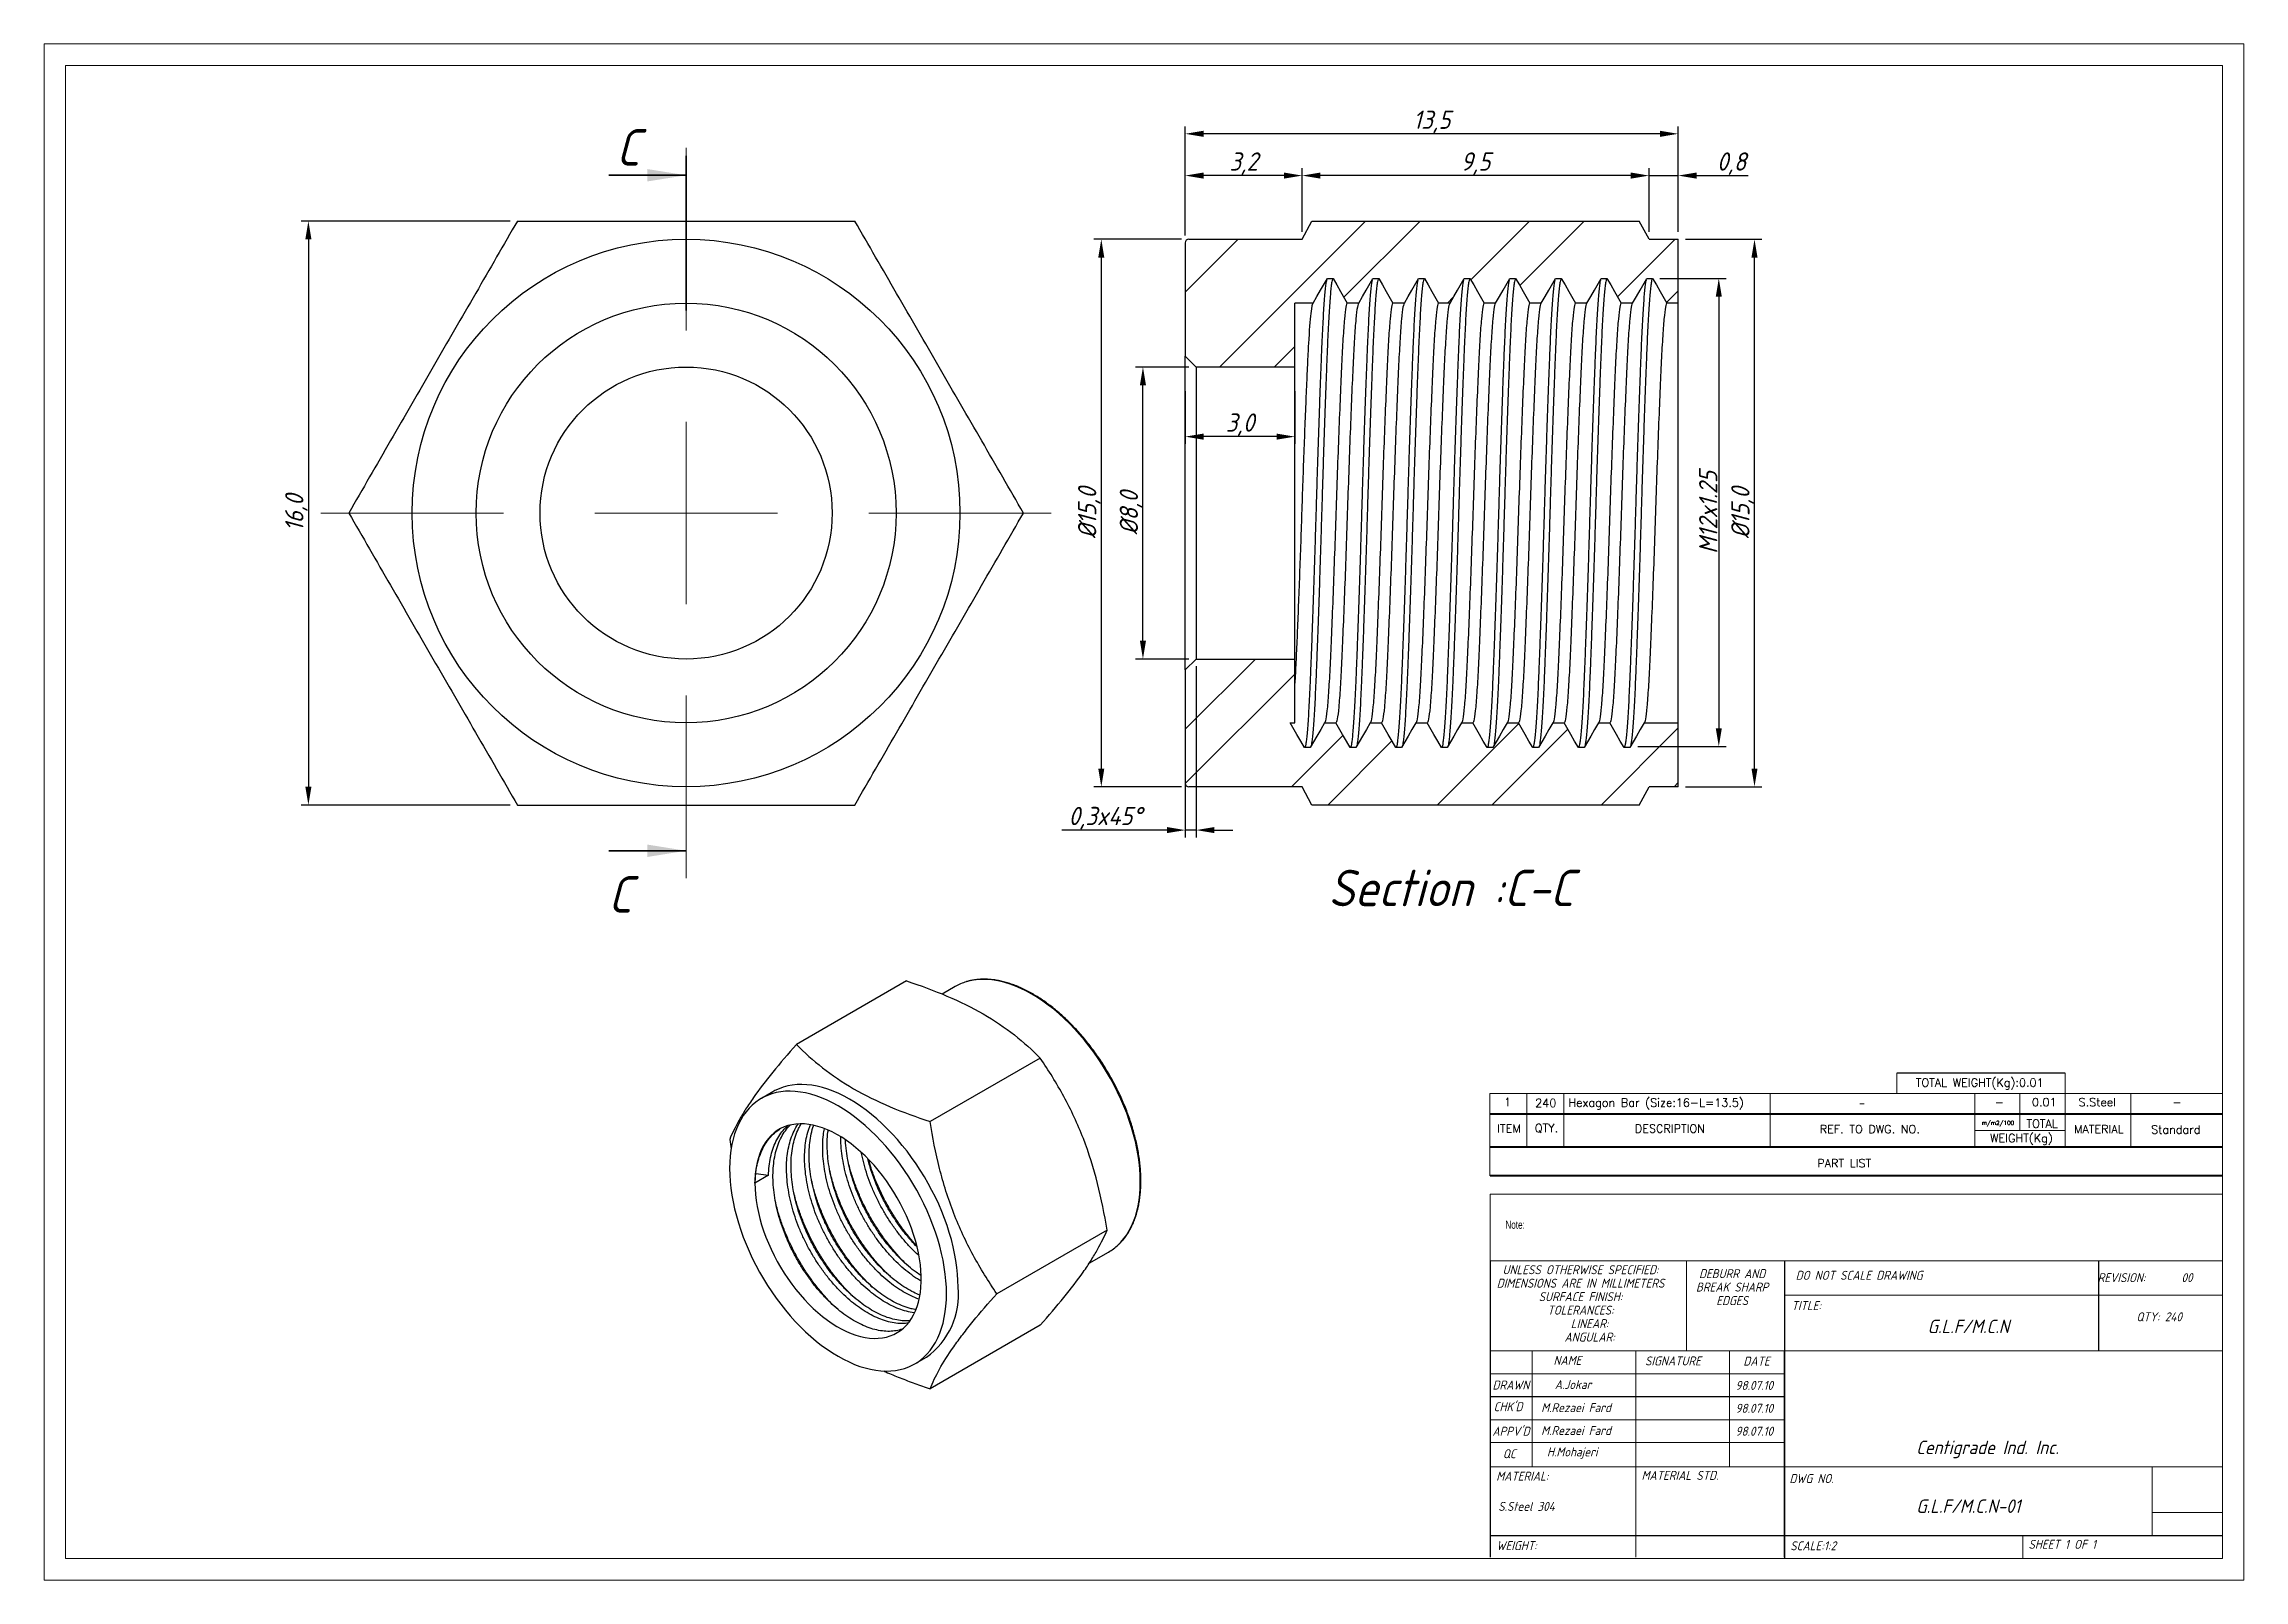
# Model space of a CAD drawing. Header units: millimetres. Extents: x 911 to 1769, y 486 to 864.
# Drawn here: x 911.1 to 971.4, y 485.8 to 527.9 of the extents above; entities that cross this region are included whole.
import ezdxf
from ezdxf.enums import TextEntityAlignment as Align

# ---------------------------------------------------------------- set-up
doc = ezdxf.new("R2010")
doc.units = ezdxf.units.MM
doc.linetypes.add('PHANTOM', pattern=[12.7, 6.35, -1.27, 1.27, -1.27, 1.27, -1.27])
doc.linetypes.add('SLD-Solid', pattern=[0])
doc.layers.add('title', color=7, linetype='Continuous', lineweight=15)
doc.styles.add('GENISO', font='geniso.shx', dxfattribs={"oblique": 15})
doc.styles.add('SLDTEXTSTYLE0', font='TXT', dxfattribs={"width": 0.75})
doc.styles.add('TITLE', font='romans.shx', dxfattribs={"height": 2.5})
doc.dimstyles.new('Scale', dxfattribs={"dimscale": 0.2, "dimtxt": 2.5, "dimasz": 2.5, "dimexe": 1, "dimexo": 1, "dimgap": 0.2, "dimtad": 1, "dimdec": 1, "dimzin": 0, "dimtxsty": 'GENISO', "dimcen": 2.5, "dimclrd": 1, "dimclre": 1, "dimclrt": 7, "dimadec": 0, "dimazin": 0, "dimtfac": 1, "dimtdec": 1, "dimtmove": 0, "dimatfit": 3, "dimfxl": 1, "dimtzin": 0, "dimlwd": -1, "dimlwe": -1, "dimarcsym": 0})
pattern_1 = [(45, (903.445, 434.25), (-2.24506, 2.24506), []), (45, (904.9416, 434.25), (-2.24506, 2.24506), [])]

msp = doc.modelspace()

# ---------------------------------------------------------------- texts
at = {"attachment_point": 5, "style": 'GENISO'}
for s, insert, char_height in [('C', (927.1220847, 525.051211), 1), ('C', (926.9057646, 504.5861243), 1), ('Section :C-C', (949.6621335, 504.761231), 1), ('DIMENSIONS ARE IN MILLIMETERS', (953.2135607, 493.9335919), 0.246092382), ('UNLESS OTHERWISE SPECIFIED:', (953.2135607, 494.3027305), 0.246092382), ('DEBURR AND', (957.3644454, 494.1959198), 0.24609238), ('DO NOT SCALE DRAWING', (960.8406327, 494.1494439), 0.246092382), ('REVISION:       00', (968.6723552, 494.0861805), 0.246092382), ('SURFACE FINISH:', (953.2135607, 493.5644534), 0.246092382), ('BREAK SHARP', (957.3644454, 493.8267812), 0.246092382), ('EDGES', (957.3644454, 493.4576426), 0.24609238), ('TITLE:', (959.3955686, 493.3193173), 0.24609238), ('TOLERANCES:', (953.2135607, 493.1953148), 0.246092382), ('LINEAR:', (953.4627292, 492.8261763), 0.24609238), ('G.L.F/M.C.N', (963.8326562, 492.7495119), 0.369138573), ('\\pxi-3,l4,t4;QTY:^I240', (968.9339711, 493.0129589), 0.246092382), ('ANGULAR:', (953.4627292, 492.4570377), 0.24609238), ('NAME', (952.853596, 491.8192181), 0.24609238), ('SIGNATURE', (955.7441689, 491.8040208), 0.24609238), ('DATE', (958.0318719, 491.7981181), 0.24609238), ('DRAWN', (951.3058401, 491.144367), 0.24609238), ('A.Jokar', (953.0094591, 491.1568899), 0.24609238), ('98.07.10', (957.970903, 491.1338057), 0.24609238), ("CHK'D", (951.2288424, 490.5503077), 0.24609238), ('M.Rezaei Fard', (953.0913963, 490.524724), 0.246092382), ('98.07.10', (957.970903, 490.5062701), 0.24609238), ("APPV'D", (951.3089489, 489.8785885), 0.24609238), ('M.Rezaei Fard', (953.0913963, 489.8971884), 0.246092382), ('98.07.10', (957.970903, 489.8787345), 0.24609238), ('QC', (951.2611145, 489.261898), 0.24609238), ('H.Mohajeri', (952.9867747, 489.2744768), 0.24609238), ('Centigrade Ind. Inc.', (964.3572926, 489.379542), 0.369138573), ('MATERIAL:', (951.6201548, 488.6465331), 0.24609238), ('MATERIAL STD.', (955.9356601, 488.667779), 0.246092382), ('DWG NO.', (959.5389452, 488.5823898), 0.24609238), ('G.L.F/M.C.N-01', (963.8326562, 487.8249992), 0.369138573), ('S.Steel 304', (951.7322713, 487.8187059), 0.246092382), ('WEIGHT:', (951.4634113, 486.7444169), 0.24609238), ('SCALE:1:2', (959.5835971, 486.7392252), 0.24609238), ('SHEET 1 OF 1', (966.4039707, 486.7795875), 0.246092382)]:
    msp.add_mtext(s, dxfattribs=dict(at, insert=insert, char_height=char_height))
at = {"linetype": 'Continuous', "lineweight": 15, "insert": (951.1570412, 495.6456814), "char_height": 0.22148314, "attachment_point": 1, "style": 'SLDTEXTSTYLE0'}
msp.add_mtext('Note:', dxfattribs=at)
at = {"layer": 'title', "style": 'TITLE'}
for s, height, p in [('TOTAL WEIGHT(Kg):0.01', 0.224997331, (964.1431798, 499.4131979)), ('240', 0.22499733, (952.2612554, 498.8709059)), ('-', 0.2249973, (964.6779153, 498.892834)), ('0.01', 0.22499733, (965.9116554, 498.892834)), ('S.Steel', 0.22499733, (967.3626452, 498.892834)), ('-', 0.2249973, (969.5475905, 498.892834)), ('ITEM', 0.22499733, (951.2530865, 498.1725069)), ('QTY.', 0.22499733, (952.2805591, 498.1725069)), ('DESCRIPTION', 0.224997331, (955.6603653, 498.1688794)), ('REF. TO DWG. NO.', 0.224997331, (961.1333079, 498.154552)), ('m/m2/100', 0.11249867, (964.6410602, 498.3166677)), ('TOTAL', 0.22499733, (965.852175, 498.3053082)), ('MATERIAL', 0.22499733, (967.4053947, 498.154552)), ('Standard', 0.22499733, (969.5126137, 498.1425675)), ('WEIGHT(Kg)', 0.22499733, (965.286844, 497.8932476)), ('PART LIST', 0.22499733, (960.4335878, 497.2214667))]:
    msp.add_text(s, height=height, dxfattribs=at).set_placement(p, align=Align.MIDDLE)
for s, height, p in [('1', 0.2249973, (951.1177804, 498.7871058)), ('Hexagon Bar (Size:16-L=13.5)', 0.224997331, (952.881696, 498.7680723)), ('-', 0.1619981, (960.8292549, 498.7789178))]:
    msp.add_text(s, height=height, dxfattribs=at).set_placement(p)

# ---------------------------------------------------------------- blocks, each defined once
blk = doc.blocks.new('SW_CENTERMARKSYMBOL_0')
at = {"color": 0, "linetype": 'Continuous', "lineweight": 0}
for p, q in [((0, 15), (0, 30)), ((0, 0), (0, 7.5)), ((-15, 0), (-30, 0)), ((0, 0), (-7.5, 0)), ((0, 0), (0, -7.5)), ((0, 0), (7.5, 0)), ((15, 0), (30, 0)), ((0, -15), (0, -30))]:
    blk.add_line(p, q, dxfattribs=at)
blk = doc.blocks.new('*D77')
at = {"color": 1, "transparency": 16777216}
for p, q in [((942.389, 522.634), (942.389, 525.623)), ((955.389, 525.423), (942.889, 525.423)), ((955.889, 522.734), (955.889, 525.623))]:
    blk.add_line(p, q, dxfattribs=at)
for points in [[(942.889, 525.506), (942.889, 525.339), (942.389, 525.423)], [(955.389, 525.506), (955.389, 525.339), (955.889, 525.423)]]:
    blk.add_solid(points, dxfattribs=at)
at = {"layer": 'Defpoints', "color": 0, "transparency": 16777216}
for p in [(942.389, 525.423), (942.389, 522.434), (955.889, 522.534)]:
    blk.add_point(p, dxfattribs=at)
at = {"color": 7, "transparency": 16777216, "insert": (949.139, 525.75), "char_height": 0.5, "attachment_point": 5, "style": 'GENISO'}
blk.add_mtext('13,5', dxfattribs=at)
blk = doc.blocks.new('*D78')
at = {"color": 1, "transparency": 16777216}
for p, q in [((954.589, 524.278), (954.089, 524.278)), ((955.089, 522.734), (955.089, 524.478)), ((955.089, 524.278), (955.889, 524.278)), ((955.889, 522.734), (955.889, 524.478)), ((956.389, 524.278), (957.808, 524.278))]:
    blk.add_line(p, q, dxfattribs=at)
for points in [[(954.589, 524.362), (954.589, 524.195), (955.089, 524.278)], [(956.389, 524.362), (956.389, 524.195), (955.889, 524.278)]]:
    blk.add_solid(points, dxfattribs=at)
at = {"layer": 'Defpoints', "color": 0, "transparency": 16777216}
for p in [(955.089, 524.278), (955.089, 522.534), (955.889, 522.534)]:
    blk.add_point(p, dxfattribs=at)
at = {"color": 7, "transparency": 16777216, "insert": (957.349, 524.606), "char_height": 0.5, "attachment_point": 5, "style": 'GENISO'}
blk.add_mtext('0,8', dxfattribs=at)
blk = doc.blocks.new('*D79')
at = {"color": 1, "transparency": 16777216}
for p, q in [((945.589, 522.734), (945.589, 524.478)), ((954.589, 524.278), (946.089, 524.278)), ((955.089, 522.734), (955.089, 524.478))]:
    blk.add_line(p, q, dxfattribs=at)
for points in [[(946.089, 524.362), (946.089, 524.195), (945.589, 524.278)], [(954.589, 524.362), (954.589, 524.195), (955.089, 524.278)]]:
    blk.add_solid(points, dxfattribs=at)
at = {"layer": 'Defpoints', "color": 0, "transparency": 16777216}
for p in [(945.589, 524.278), (945.589, 522.534), (955.089, 522.534)]:
    blk.add_point(p, dxfattribs=at)
at = {"color": 7, "transparency": 16777216, "insert": (950.339, 524.606), "char_height": 0.5, "attachment_point": 5, "style": 'GENISO'}
blk.add_mtext('9,5', dxfattribs=at)
blk = doc.blocks.new('*D76')
at = {"color": 1, "transparency": 16777216}
for p, q in [((942.389, 522.634), (942.389, 524.478)), ((945.089, 524.278), (942.889, 524.278)), ((945.589, 522.734), (945.589, 524.478))]:
    blk.add_line(p, q, dxfattribs=at)
for points in [[(942.889, 524.362), (942.889, 524.195), (942.389, 524.278)], [(945.089, 524.362), (945.089, 524.195), (945.589, 524.278)]]:
    blk.add_solid(points, dxfattribs=at)
at = {"layer": 'Defpoints', "color": 0, "transparency": 16777216}
for p in [(942.389, 524.278), (942.389, 522.434), (945.589, 522.534)]:
    blk.add_point(p, dxfattribs=at)
at = {"color": 7, "transparency": 16777216, "insert": (943.989, 524.606), "char_height": 0.5, "attachment_point": 5, "style": 'GENISO'}
blk.add_mtext('3,2', dxfattribs=at)
blk = doc.blocks.new('*D80')
at = {"color": 1, "transparency": 16777216}
for p, q in [((923.902, 523.034), (918.177, 523.034)), ((918.377, 522.534), (918.377, 507.534)), ((923.902, 507.034), (918.177, 507.034))]:
    blk.add_line(p, q, dxfattribs=at)
for points in [[(918.294, 522.534), (918.461, 522.534), (918.377, 523.034)], [(918.294, 507.534), (918.461, 507.534), (918.377, 507.034)]]:
    blk.add_solid(points, dxfattribs=at)
at = {"layer": 'Defpoints', "color": 0, "transparency": 16777216}
for p in [(924.102, 523.034), (918.377, 507.034), (924.102, 507.034)]:
    blk.add_point(p, dxfattribs=at)
at = {"color": 7, "transparency": 16777216, "insert": (918.05, 515.034), "char_height": 0.5, "attachment_point": 5, "rotation": 90, "style": 'GENISO'}
blk.add_mtext('16,0', dxfattribs=at)
blk = doc.blocks.new('*D81')
at = {"color": 1, "transparency": 16777216}
for p, q in [((942.289, 522.534), (939.89, 522.534)), ((940.09, 522.034), (940.09, 508.034)), ((942.289, 507.534), (939.89, 507.534))]:
    blk.add_line(p, q, dxfattribs=at)
for points in [[(940.007, 522.034), (940.173, 522.034), (940.09, 522.534)], [(940.007, 508.034), (940.173, 508.034), (940.09, 507.534)]]:
    blk.add_solid(points, dxfattribs=at)
at = {"layer": 'Defpoints', "color": 0, "transparency": 16777216}
for p in [(942.489, 522.534), (940.09, 507.534), (942.489, 507.534)]:
    blk.add_point(p, dxfattribs=at)
at = {"color": 7, "transparency": 16777216, "insert": (939.762, 515.034), "char_height": 0.5, "attachment_point": 5, "rotation": 90, "style": 'GENISO'}
blk.add_mtext('%%C15,0', dxfattribs=at)
blk = doc.blocks.new('*D82')
at = {"color": 1, "transparency": 16777216}
for p, q in [((942.489, 519.034), (941.031, 519.034)), ((941.231, 511.534), (941.231, 518.534)), ((942.489, 511.034), (941.031, 511.034))]:
    blk.add_line(p, q, dxfattribs=at)
for points in [[(941.147, 518.534), (941.314, 518.534), (941.231, 519.034)], [(941.147, 511.534), (941.314, 511.534), (941.231, 511.034)]]:
    blk.add_solid(points, dxfattribs=at)
at = {"layer": 'Defpoints', "color": 0, "transparency": 16777216}
for p in [(941.231, 519.034), (942.689, 519.034), (942.689, 511.034)]:
    blk.add_point(p, dxfattribs=at)
at = {"color": 7, "transparency": 16777216, "insert": (940.903, 515.034), "char_height": 0.5, "attachment_point": 5, "rotation": 90, "style": 'GENISO'}
blk.add_mtext('%%C8,0', dxfattribs=at)
blk = doc.blocks.new('*D83')
at = {"color": 1, "transparency": 16777216}
for p, q in [((942.389, 510.534), (942.389, 506.147)), ((942.689, 510.834), (942.689, 506.147)), ((941.889, 506.347), (939.006, 506.347)), ((942.689, 506.347), (942.389, 506.347)), ((943.189, 506.347), (943.689, 506.347))]:
    blk.add_line(p, q, dxfattribs=at)
for points in [[(941.889, 506.431), (941.889, 506.264), (942.389, 506.347)], [(943.189, 506.431), (943.189, 506.264), (942.689, 506.347)]]:
    blk.add_solid(points, dxfattribs=at)
at = {"layer": 'Defpoints', "color": 0, "transparency": 16777216}
for p in [(942.689, 511.034), (942.389, 510.734), (942.389, 506.347)]:
    blk.add_point(p, dxfattribs=at)
at = {"color": 7, "transparency": 16777216, "insert": (940.197, 506.675), "char_height": 0.5, "attachment_point": 5, "style": 'GENISO'}
blk.add_mtext('0,3x45%%D', dxfattribs=at)
blk = doc.blocks.new('*D84')
at = {"color": 1, "transparency": 16777216}
for p, q in [((942.389, 518.368), (942.389, 516.926)), ((945.389, 518.368), (945.389, 516.926)), ((944.889, 517.126), (942.889, 517.126))]:
    blk.add_line(p, q, dxfattribs=at)
for points in [[(942.889, 517.21), (942.889, 517.043), (942.389, 517.126)], [(944.889, 517.21), (944.889, 517.043), (945.389, 517.126)]]:
    blk.add_solid(points, dxfattribs=at)
at = {"layer": 'Defpoints', "color": 0, "transparency": 16777216}
for p in [(942.389, 518.568), (945.389, 518.568), (942.389, 517.126)]:
    blk.add_point(p, dxfattribs=at)
at = {"color": 7, "transparency": 16777216, "insert": (943.889, 517.454), "char_height": 0.5, "attachment_point": 5, "style": 'GENISO'}
blk.add_mtext('3,0', dxfattribs=at)
blk = doc.blocks.new('*D85')
at = {"color": 1, "transparency": 16777216}
for p, q in [((955.386, 521.461), (957.199, 521.461)), ((956.999, 520.961), (956.999, 509.139)), ((954.779, 508.639), (957.199, 508.639))]:
    blk.add_line(p, q, dxfattribs=at)
for points in [[(956.916, 520.961), (957.083, 520.961), (956.999, 521.461)], [(956.916, 509.139), (957.083, 509.139), (956.999, 508.639)]]:
    blk.add_solid(points, dxfattribs=at)
at = {"layer": 'Defpoints', "color": 0, "transparency": 16777216}
for p in [(955.186, 521.461), (954.579, 508.639), (956.999, 508.639)]:
    blk.add_point(p, dxfattribs=at)
at = {"color": 7, "transparency": 16777216, "insert": (956.709, 515.05), "char_height": 0.5, "attachment_point": 5, "rotation": 90, "style": 'GENISO'}
blk.add_mtext('M12x1.25', dxfattribs=at)
blk = doc.blocks.new('*D86')
at = {"color": 1, "transparency": 16777216}
for p, q in [((956.089, 522.534), (958.177, 522.534)), ((957.977, 508.034), (957.977, 522.034)), ((956.089, 507.534), (958.177, 507.534))]:
    blk.add_line(p, q, dxfattribs=at)
for points in [[(957.894, 522.034), (958.06, 522.034), (957.977, 522.534)], [(957.894, 508.034), (958.06, 508.034), (957.977, 507.534)]]:
    blk.add_solid(points, dxfattribs=at)
at = {"layer": 'Defpoints', "color": 0, "transparency": 16777216}
for p in [(955.889, 522.534), (957.977, 522.534), (955.889, 507.534)]:
    blk.add_point(p, dxfattribs=at)
at = {"color": 7, "transparency": 16777216, "insert": (957.649, 515.034), "char_height": 0.5, "attachment_point": 5, "rotation": 90, "style": 'GENISO'}
blk.add_mtext('%%C15,0', dxfattribs=at)

# ---------------------------------------------------------------- dimensions: what is measured, and where the dimension line sits
for base, p1, p2, picture, middle in [((942.3891627, 525.4227848), (955.8891627, 522.5340962), (942.3891627, 522.4340964), '*D77', (949.1391627, 525.7502848)), ((942.3891627, 524.2783482), (945.589163, 522.5340962), (942.3891627, 522.4340964), '*D76', (943.9891629, 524.6058974)), ((945.589163, 524.2783482), (955.0891627, 522.5340962), (945.589163, 522.5340962), '*D79', (950.3391629, 524.6057274)), ((942.3891629, 517.1262571), (945.3891624, 518.5675871), (942.3891629, 518.5675871), '*D84', (943.8891626, 517.4537571))]:
    dim = msp.add_linear_dim(base=base, p1=p1, p2=p2, dimstyle='Scale')
    dim.commit()
    dim.dimension.update_dxf_attribs({"geometry": picture, "text_midpoint": middle})
dim = msp.add_linear_dim(base=(955.0891627, 524.2783482), p1=(955.8891627, 522.5340962), p2=(955.0891627, 522.5340962), dimstyle='Scale')
dim.commit()
dim.dimension.update_dxf_attribs({"geometry": '*D78', "text_midpoint": (957.3487987, 524.2783482), "dimtype": 160})
dim = msp.add_linear_dim(base=(918.3773987, 507.0340964), p1=(924.101969, 523.0340964), p2=(924.101969, 507.0340964), angle=90, dimstyle='Scale')
dim.commit()
dim.dimension.update_dxf_attribs({"geometry": '*D80', "text_midpoint": (918.0498987, 515.0340964)})
dim = msp.add_linear_dim(base=(940.089948, 507.5340964), p1=(942.4891627, 522.5340962), p2=(942.4891627, 507.5340964), angle=90, text='%%C<>', dimstyle='Scale')
dim.commit()
dim.dimension.update_dxf_attribs({"geometry": '*D81', "text_midpoint": (940.089948, 515.0340963), "dimtype": 160})
for base, p1, p2, text, picture, middle in [((957.9769426, 522.5340962), (955.8891627, 507.5340966), (955.8891627, 522.5340962), '%%C<>', '*D86', (957.6494426, 515.0340964)), ((956.9992031, 508.6392933), (955.1860377, 521.4606785), (954.5793854, 508.6392933), 'M12x1.25', '*D85', (956.7091538, 515.0499859)), ((941.2306761, 519.0340966), (942.6891623, 511.0340962), (942.6891623, 519.0340966), '%%C<>', '*D82', (940.9031761, 515.0340964))]:
    dim = msp.add_linear_dim(base=base, p1=p1, p2=p2, angle=90, text=text, dimstyle='Scale')
    dim.commit()
    dim.dimension.update_dxf_attribs({"geometry": picture, "text_midpoint": middle})
dim = msp.add_linear_dim(base=(942.3891629, 506.3474776), p1=(942.6891623, 511.0340962), p2=(942.3891629, 510.7340963), text='<>x45%%D', dimstyle='Scale')
dim.commit()
dim.dimension.update_dxf_attribs({"geometry": '*D83', "text_midpoint": (940.1973471, 506.6749776)})

# ---------------------------------------------------------------- hatches: boundary and pattern name
at = {"linetype": 'Continuous', "lineweight": 18}
h = msp.add_hatch(dxfattribs=at)
h.set_pattern_fill('ANSI32', color=256, scale=0.333333, style=0)
h.set_pattern_definition(pattern_1)
edge = h.paths.add_edge_path(flags=0)
edge.add_line((953.3891627, 520.7840964), (953.7797877, 521.4606788))
edge.add_line((953.7797877, 521.4606788), (953.9360377, 521.4606788))
edge.add_line((953.9360377, 521.4606788), (954.3266627, 520.7840964))
edge.add_line((954.3266627, 520.7840964), (954.6391627, 520.7840964))
edge.add_line((954.6391627, 520.7840964), (955.0297877, 521.4606788))
edge.add_line((955.0297877, 521.4606788), (955.1860377, 521.4606788))
edge.add_line((955.1860377, 521.4606788), (955.5766627, 520.7840964))
edge.add_line((955.5766627, 520.7840964), (955.8891627, 520.7840964))
edge.add_line((955.8891627, 520.7840964), (955.8891627, 522.5340964))
edge.add_line((955.8891627, 522.5340964), (955.0891627, 522.5340964))
edge.add_line((955.0891627, 522.5340964), (954.8186529, 523.0340964))
edge.add_line((954.8186529, 523.0340964), (945.8596725, 523.0340964))
edge.add_line((945.8596725, 523.0340964), (945.5891627, 522.5340964))
edge.add_line((945.5891627, 522.5340964), (942.4891627, 522.5340964))
edge.add_arc((942.4891627, 522.4340964), 0.1, 90, 180)
edge.add_line((942.3891627, 522.4340964), (942.3891627, 519.3340964))
edge.add_line((942.3891627, 519.3340964), (942.6891627, 519.0340964))
edge.add_line((942.6891627, 519.0340964), (945.3891627, 519.0340964))
edge.add_line((945.3891627, 519.0340964), (945.3891627, 520.7840964))
edge.add_line((945.3891627, 520.7840964), (945.8891627, 520.7840964))
edge.add_line((945.8891627, 520.7840964), (946.2797877, 521.4606788))
edge.add_line((946.2797877, 521.4606788), (946.4360377, 521.4606788))
edge.add_line((946.4360377, 521.4606788), (946.8266627, 520.7840964))
edge.add_line((946.8266627, 520.7840964), (947.1391627, 520.7840964))
edge.add_line((947.1391627, 520.7840964), (947.5297877, 521.4606788))
edge.add_line((947.5297877, 521.4606788), (947.6860377, 521.4606788))
edge.add_line((947.6860377, 521.4606788), (948.0766627, 520.7840964))
edge.add_line((948.0766627, 520.7840964), (948.3891627, 520.7840964))
edge.add_line((948.3891627, 520.7840964), (948.7797877, 521.4606788))
edge.add_line((948.7797877, 521.4606788), (948.9360377, 521.4606788))
edge.add_line((948.9360377, 521.4606788), (949.3266627, 520.7840964))
edge.add_line((949.3266627, 520.7840964), (949.6391627, 520.7840964))
edge.add_line((949.6391627, 520.7840964), (950.0297877, 521.4606788))
edge.add_line((950.0297877, 521.4606788), (950.1860377, 521.4606788))
edge.add_line((950.1860377, 521.4606788), (950.5766627, 520.7840964))
edge.add_line((950.5766627, 520.7840964), (950.8891627, 520.7840964))
edge.add_line((950.8891627, 520.7840964), (951.2797877, 521.4606788))
edge.add_line((951.2797877, 521.4606788), (951.4360377, 521.4606788))
edge.add_line((951.4360377, 521.4606788), (951.8266627, 520.7840964))
edge.add_line((951.8266627, 520.7840964), (952.1391627, 520.7840964))
edge.add_line((952.1391627, 520.7840964), (952.5297877, 521.4606788))
edge.add_line((952.5297877, 521.4606788), (952.6860377, 521.4606788))
edge.add_line((952.6860377, 521.4606788), (953.0766627, 520.7840964))
edge.add_line((953.0766627, 520.7840964), (953.3891627, 520.7840964))
h = msp.add_hatch(dxfattribs=at)
h.set_pattern_fill('ANSI32', color=256, scale=0.333333, style=0)
h.set_pattern_definition(pattern_1)
edge = h.paths.add_edge_path(flags=0)
edge.add_line((953.3110377, 508.6075141), (953.1547877, 508.6075141))
edge.add_line((953.1547877, 508.6075141), (952.7641627, 509.2840964))
edge.add_line((952.7641627, 509.2840964), (952.4516627, 509.2840964))
edge.add_line((952.4516627, 509.2840964), (952.0610377, 508.6075141))
edge.add_line((952.0610377, 508.6075141), (951.9047877, 508.6075141))
edge.add_line((951.9047877, 508.6075141), (951.5141627, 509.2840964))
edge.add_line((951.5141627, 509.2840964), (951.2016627, 509.2840964))
edge.add_line((951.2016627, 509.2840964), (950.8110377, 508.6075141))
edge.add_line((950.8110377, 508.6075141), (950.6547877, 508.6075141))
edge.add_line((950.6547877, 508.6075141), (950.2641627, 509.2840964))
edge.add_line((950.2641627, 509.2840964), (949.9516627, 509.2840964))
edge.add_line((949.9516627, 509.2840964), (949.5610377, 508.6075141))
edge.add_line((949.5610377, 508.6075141), (949.4047877, 508.6075141))
edge.add_line((949.4047877, 508.6075141), (949.0141627, 509.2840964))
edge.add_line((949.0141627, 509.2840964), (948.7016627, 509.2840964))
edge.add_line((948.7016627, 509.2840964), (948.3110377, 508.6075141))
edge.add_line((948.3110377, 508.6075141), (948.1547877, 508.6075141))
edge.add_line((948.1547877, 508.6075141), (947.7641627, 509.2840964))
edge.add_line((947.7641627, 509.2840964), (947.4516627, 509.2840964))
edge.add_line((947.4516627, 509.2840964), (947.0610377, 508.6075141))
edge.add_line((947.0610377, 508.6075141), (946.9047877, 508.6075141))
edge.add_line((946.9047877, 508.6075141), (946.5141627, 509.2840964))
edge.add_line((946.5141627, 509.2840964), (946.2016627, 509.2840964))
edge.add_line((946.2016627, 509.2840964), (945.8110377, 508.6075141))
edge.add_line((945.8110377, 508.6075141), (945.6547877, 508.6075141))
edge.add_line((945.6547877, 508.6075141), (945.2641627, 509.2840964))
edge.add_line((945.2641627, 509.2840964), (945.3891627, 509.2840964))
edge.add_line((945.3891627, 509.2840964), (945.3891627, 511.0340964))
edge.add_line((945.3891627, 511.0340964), (942.6891627, 511.0340964))
edge.add_line((942.6891627, 511.0340964), (942.3891627, 510.7340964))
edge.add_line((942.3891627, 510.7340964), (942.3891627, 507.6340964))
edge.add_arc((942.4891627, 507.6340964), 0.1, 180, 270)
edge.add_line((942.4891627, 507.5340964), (945.5891627, 507.5340964))
edge.add_line((945.5891627, 507.5340964), (945.8596725, 507.0340964))
edge.add_line((945.8596725, 507.0340964), (954.8186529, 507.0340964))
edge.add_line((954.8186529, 507.0340964), (955.0891627, 507.5340964))
edge.add_line((955.0891627, 507.5340964), (955.8891627, 507.5340964))
edge.add_line((955.8891627, 507.5340964), (955.8891627, 509.2840964))
edge.add_line((955.8891627, 509.2840964), (954.9516627, 509.2840964))
edge.add_line((954.9516627, 509.2840964), (954.5610377, 508.6075141))
edge.add_line((954.5610377, 508.6075141), (954.4047877, 508.6075141))
edge.add_line((954.4047877, 508.6075141), (954.0141627, 509.2840964))
edge.add_line((954.0141627, 509.2840964), (953.7016627, 509.2840964))
edge.add_line((953.7016627, 509.2840964), (953.3110377, 508.6075141))

# ---------------------------------------------------------------- linework, layer by layer
at = {"linetype": 'PHANTOM', "lineweight": 35}
msp.add_line((928.7207711, 520.5832631), (928.7207711, 524.8165964), dxfattribs=at)
at = {"linetype": 'Continuous', "lineweight": 35}
for p, q in [((926.6041045, 524.2874297), (928.7207711, 524.2874297)), ((926.6041045, 505.7807631), (928.7207711, 505.7807631))]:
    msp.add_line(p, q, dxfattribs=at)
at = {"linetype": 'Continuous', "lineweight": 25}
for p, q in [((945.589163, 522.5340962), (945.8596722, 523.0340968)), ((945.8596722, 523.0340968), (954.8186529, 523.0340968)), ((955.0891627, 522.5340962), (954.8186529, 523.0340968)), ((942.3891629, 522.4340964), (942.3891629, 519.3340966)), ((942.4891627, 522.5340962), (945.589163, 522.5340962)), ((955.0891627, 522.5340962), (955.8891627, 522.5340962)), ((955.8891627, 520.7840964), (955.8891627, 522.5340962)), ((946.2797881, 521.4606785), (946.4360379, 521.4606785)), ((947.5297878, 521.4606785), (947.6860377, 521.4606785)), ((948.7797875, 521.4606785), (948.9360379, 521.4606785)), ((950.0297877, 521.4606785), (950.1860376, 521.4606785)), ((951.2797877, 521.4606785), (951.4360378, 521.4606785)), ((952.5297877, 521.4606785), (952.6860378, 521.4606785)), ((953.7797877, 521.4606785), (953.9360377, 521.4606785)), ((955.0297877, 521.4606785), (955.1860377, 521.4606785)), ((945.8891625, 520.7840964), (945.3891624, 520.7840964)), ((945.3891624, 519.0340966), (945.3891624, 520.7840964)), ((947.1391632, 520.7840964), (946.8266625, 520.7840964)), ((948.3891629, 520.7840964), (948.0766627, 520.7840964)), ((949.6391627, 520.7840964), (949.3266625, 520.7840964)), ((950.8891629, 520.7840964), (950.5766627, 520.7840964)), ((952.1391626, 520.7840964), (951.8266627, 520.7840964)), ((953.3891627, 520.7840964), (953.0766626, 520.7840964)), ((954.6391627, 520.7840964), (954.3266627, 520.7840964)), ((955.8891627, 520.7840964), (955.5766627, 520.7840964)), ((955.8891627, 509.2840964), (955.8891627, 520.7840964)), ((942.3891629, 519.3340966), (942.6891623, 519.0340966)), ((942.3891629, 510.7340963), (942.3891629, 519.3340966)), ((945.3891624, 519.0340966), (942.6891623, 519.0340966)), ((942.6891623, 519.0340966), (942.6891623, 511.0340962)), ((945.3891624, 511.0340962), (945.3891624, 519.0340966)), ((942.6891623, 511.0340962), (942.3891629, 510.7340963)), ((942.6891623, 511.0340962), (945.3891624, 511.0340962)), ((945.3891624, 509.2840964), (945.3891624, 511.0340962)), ((942.3891629, 510.7340963), (942.3891629, 507.6340964)), ((945.2641631, 509.2840964), (945.3891624, 509.2840964)), ((946.2016631, 509.2840964), (946.5141628, 509.2840964)), ((947.4516629, 509.2840964), (947.7641626, 509.2840964)), ((948.7016626, 509.2840964), (949.0141628, 509.2840964)), ((949.9516628, 509.2840964), (950.2641625, 509.2840964)), ((951.2016628, 509.2840964), (951.5141627, 509.2840964)), ((952.4516628, 509.2840964), (952.7641627, 509.2840964)), ((953.7016627, 509.2840964), (954.0141627, 509.2840964)), ((954.9516627, 509.2840964), (955.8891627, 509.2840964)), ((955.8891627, 507.5340966), (955.8891627, 509.2840964)), ((945.8110376, 508.6075143), (945.6547877, 508.6075143)), ((947.0610373, 508.6075143), (946.9047875, 508.6075143)), ((948.3110375, 508.6075143), (948.1547877, 508.6075143)), ((949.5610377, 508.6075143), (949.4047879, 508.6075143)), ((950.8110379, 508.6075143), (950.6547876, 508.6075143)), ((952.0610377, 508.6075143), (951.9047878, 508.6075143)), ((953.3110378, 508.6075143), (953.1547877, 508.6075143)), ((954.5610377, 508.6075143), (954.4047877, 508.6075143)), ((945.589163, 507.5340966), (942.4891627, 507.5340966)), ((945.8596722, 507.034096), (945.589163, 507.5340966)), ((954.8186529, 507.034096), (955.0891627, 507.5340966)), ((955.8891627, 507.5340966), (955.0891627, 507.5340966)), ((954.8186529, 507.034096), (945.8596722, 507.034096)), ((934.7598478, 502.2141071), (931.7425437, 500.4722545)), ((936.0887603, 502.0611162), (935.7328721, 501.8556664)), ((938.4177525, 500.1024437), (935.4004483, 498.3605911)), ((931.0994148, 499.1808284), (930.782631, 498.997953)), ((929.9135914, 497.8699832), (929.9573658, 497.6165725)), ((930.9768075, 496.8892721), (930.6055764, 496.6749649)), ((930.6263457, 496.9434828), (930.9768075, 496.8892721)), ((940.2467048, 495.388509), (937.2294006, 493.6466564)), ((939.7597262, 494.4810982), (940.2884188, 494.786306)), ((938.4177525, 492.7862377), (935.4004483, 491.044385)), ((934.9822895, 491.7231428), (935.2990734, 491.9060182))]:
    msp.add_line(p, q, dxfattribs=at)
for p, q in [((966.4823127, 499.6904743), (961.8723895, 499.6904743)), ((950.7388396, 494.5506246), (950.7388396, 486.429576)), ((958.8008261, 494.5506246), (958.8008261, 486.3926622)), ((967.4076649, 492.0773962), (967.4076649, 494.5506246)), ((958.8008261, 486.429576), (958.8008261, 492.0773962)), ((958.8008261, 490.822325), (950.7388396, 490.822325)), ((950.7388396, 487.0201977), (970.7904469, 487.0201977))]:
    msp.add_line(p, q)
at = {"linetype": 'SLD-Solid', "lineweight": 15}
for p, q in [((950.7388396, 496.373727), (970.7904469, 496.373727)), ((950.7388396, 496.373727), (950.7388396, 494.5506246)), ((950.7388396, 494.5506246), (970.7904469, 494.5506246)), ((956.1134973, 494.5506246), (956.1134973, 492.0773962)), ((970.7904469, 493.6093213), (958.8008261, 493.6093213)), ((970.7904469, 492.0773962), (950.7388396, 492.0773962)), ((951.890552, 492.0773962), (951.890552, 488.9028045)), ((954.7242003, 492.0773962), (954.7242003, 486.429576)), ((957.2945821, 492.0773962), (957.2945821, 488.9028045)), ((958.8008261, 491.4498606), (950.7388396, 491.4498606)), ((958.8008261, 490.1947895), (950.7388396, 490.1947895)), ((958.8008261, 489.5672539), (950.7388396, 489.5672539)), ((952.2744561, 488.9028045), (950.7388396, 488.9028045)), ((952.2744561, 488.9028045), (970.7904469, 488.9028045)), ((968.8709263, 487.0201977), (968.8709263, 488.9028045)), ((970.7904469, 487.6477333), (968.8709263, 487.6477333)), ((965.327196, 486.3926622), (965.327196, 487.0201977))]:
    msp.add_line(p, q, dxfattribs=at)
for points in [[(911.1376536, 527.8838377), (971.3810686, 527.8838377), (971.3810686, 485.8020404), (911.1376536, 485.8020404)], [(911.7282753, 527.293216), (970.7904469, 527.293216), (970.7904469, 486.3926622), (911.7282753, 486.3926622)]]:
    msp.add_lwpolyline(points, close=True, dxfattribs=at)
at = {"linetype": 'Continuous', "lineweight": 25, "flags": 128}
for points in [[(945.8891625, 520.7840964), (945.9929118, 520.9637956), (946.0966612, 521.1434947), (946.2797881, 521.4606785)], [(946.4360379, 521.4606785), (946.5397872, 521.2809798), (946.6435366, 521.1012807), (946.8266625, 520.7840964)], [(947.1391632, 520.7840964), (947.2429125, 520.9637956), (947.3466614, 521.1434947), (947.5297878, 521.4606785)], [(947.6860377, 521.4606785), (947.789787, 521.2809798), (947.8935363, 521.1012807), (948.0766627, 520.7840964)], [(948.3891629, 520.7840964), (948.4929122, 520.9637956), (948.5966616, 521.1434947), (948.7797875, 521.4606785)], [(948.9360379, 521.4606785), (949.0397872, 521.2809798), (949.1435365, 521.1012807), (949.3266625, 520.7840964)], [(949.6391627, 520.7840964), (949.742912, 520.9637956), (949.8466613, 521.1434947), (950.0297877, 521.4606785)], [(950.1860376, 521.4606785), (950.2897869, 521.2809798), (950.3935363, 521.1012807), (950.5766627, 520.7840964)], [(950.8891629, 520.7840964), (950.9929122, 520.9637956), (951.0966615, 521.1434947), (951.2797877, 521.4606785)], [(951.4360378, 521.4606785), (951.5397871, 521.2809798), (951.6435365, 521.1012807), (951.8266627, 520.7840964)], [(952.1391626, 520.7840964), (952.2429122, 520.9637956), (952.3466615, 521.1434947), (952.5297877, 521.4606785)], [(952.6860378, 521.4606785), (952.7897871, 521.2809798), (952.8935364, 521.1012807), (953.0766626, 520.7840964)], [(953.3891627, 520.7840964), (953.492912, 520.9637956), (953.5966615, 521.1434947), (953.7797877, 521.4606785)], [(953.9360377, 521.4606785), (954.0397871, 521.2809798), (954.1435364, 521.1012807), (954.3266627, 520.7840964)], [(954.6391627, 520.7840964), (954.742912, 520.9637956), (954.8466614, 521.1434947), (955.0297877, 521.4606785)], [(955.1860377, 521.4606785), (955.2897871, 521.2809798), (955.3935364, 521.1012807), (955.5766627, 520.7840964)], [(945.6547877, 508.6075143), (945.5510384, 508.787213), (945.4472891, 508.9669121), (945.2641631, 509.2840964)], [(946.2016631, 509.2840964), (946.0979138, 509.1043972), (945.9941645, 508.9246981), (945.8110376, 508.6075143)], [(946.9047875, 508.6075143), (946.8010381, 508.787213), (946.6972888, 508.9669121), (946.5141628, 509.2840964)], [(947.4516629, 509.2840964), (947.3479135, 509.1043972), (947.2441642, 508.9246981), (947.0610373, 508.6075143)], [(948.1547877, 508.6075143), (948.0510383, 508.787213), (947.947289, 508.9669121), (947.7641626, 509.2840964)], [(948.7016626, 509.2840964), (948.5979133, 509.1043972), (948.4941639, 508.9246981), (948.3110375, 508.6075143)], [(949.4047879, 508.6075143), (949.3010385, 508.787213), (949.1972892, 508.9669121), (949.0141628, 509.2840964)], [(949.9516628, 509.2840964), (949.8479135, 509.1043972), (949.7441641, 508.9246981), (949.5610377, 508.6075143)], [(950.6547876, 508.6075143), (950.5510383, 508.787213), (950.4472889, 508.9669121), (950.2641625, 509.2840964)], [(951.2016628, 509.2840964), (951.0979132, 509.1043972), (950.9941639, 508.9246981), (950.8110379, 508.6075143)], [(951.9047878, 508.6075143), (951.8010383, 508.787213), (951.6972889, 508.9669121), (951.5141627, 509.2840964)], [(952.4516628, 509.2840964), (952.3479134, 509.1043972), (952.2441641, 508.9246981), (952.0610377, 508.6075143)], [(953.1547877, 508.6075143), (953.0510385, 508.787213), (952.9472891, 508.9669121), (952.7641627, 509.2840964)], [(953.7016627, 509.2840964), (953.5979134, 509.1043972), (953.4941639, 508.9246981), (953.3110378, 508.6075143)], [(954.4047877, 508.6075143), (954.3010384, 508.787213), (954.197289, 508.9669121), (954.0141627, 509.2840964)], [(954.9516627, 509.2840964), (954.8479134, 509.1043972), (954.744164, 508.9246981), (954.5610377, 508.6075143)], [(940.5507912, 494.9814666), (940.6261327, 495.0573993), (940.7089343, 495.15468), (940.7852665, 495.2603522), (940.8549329, 495.3741446), (940.9177551, 495.4957653), (940.9735712, 495.624902), (941.0222385, 495.7612231), (941.0636318, 495.9043789), (941.0976451, 496.0540016), (941.1241907, 496.2097074), (941.1432007, 496.3710965), (941.1546262, 496.5377547), (941.158438, 496.7092541), (941.1546262, 496.8851545), (941.1432007, 497.0650043), (941.1241907, 497.2483418), (941.0976451, 497.4346966), (941.0636318, 497.6235902), (941.0222385, 497.8145377), (940.9735712, 498.0070488), (940.9177551, 498.2006295), (940.8549329, 498.394783), (940.7852665, 498.5890106), (940.7089343, 498.7828141), (940.6261327, 498.9756955), (940.5370737, 499.1671601), (940.4419862, 499.3567162), (940.3411143, 499.5438774), (940.2347169, 499.7281631), (940.1230671, 499.9091003), (940.0064516, 500.0862245), (939.8851696, 500.2590811), (939.7595326, 500.4272261), (939.6298628, 500.5902285), (939.4964935, 500.7476692), (939.3597667, 500.8991446), (939.2200335, 501.0442653), (939.0776526, 501.1826591), (938.9329896, 501.3139709), (938.7864156, 501.4378634), (938.6383071, 501.5540186), (938.4890441, 501.6621383), (938.3390099, 501.761945), (938.1885895, 501.8531825), (938.0381692, 501.9356166), (937.888135, 502.0090358), (937.738872, 502.0732514), (937.5907635, 502.1280987), (937.4441895, 502.1734368), (937.2995264, 502.2091495), (937.1571456, 502.2351451), (937.0174124, 502.2513569), (936.8806856, 502.2577429), (936.7473163, 502.2542872), (936.6176465, 502.2409983), (936.4920094, 502.2179108), (936.3937707, 502.1921708)], [(935.8523087, 493.6460909), (935.8484969, 493.8219912), (935.8370714, 494.001841), (935.8180615, 494.1851786), (935.7915158, 494.3715334), (935.7575025, 494.560427), (935.7161092, 494.7513744), (935.667442, 494.9438856), (935.6116258, 495.1374663), (935.5488037, 495.3316198), (935.4791372, 495.5258473), (935.402805, 495.7196508), (935.3200034, 495.9125323), (935.2309444, 496.1039968), (935.1358569, 496.293553), (935.034985, 496.4807141), (934.9285876, 496.6649999), (934.8169378, 496.8459371), (934.7003223, 497.0230613), (934.5790404, 497.1959179), (934.4534033, 497.3640629), (934.3237335, 497.5270653), (934.1903642, 497.684506), (934.0536374, 497.8359814), (933.9139042, 497.981102), (933.7715234, 498.1194959), (933.6268603, 498.2508076), (933.4802863, 498.3747002), (933.3321778, 498.4908554), (933.1829148, 498.598975), (933.0328806, 498.6987817), (932.8824603, 498.7900192), (932.7320399, 498.8724534), (932.5820057, 498.9458725), (932.4327427, 499.0100882), (932.2846342, 499.0649355), (932.1380602, 499.1102736), (931.9933972, 499.1459863), (931.8510163, 499.1719819), (931.7112831, 499.1881937), (931.5745563, 499.1945797), (931.441187, 499.191124), (931.3115172, 499.1778351), (931.1858801, 499.1547476), (931.0645982, 499.1219201), (930.9479827, 499.0794373), (930.8363329, 499.0274082), (930.7299355, 498.9659663), (930.6290636, 498.8952694), (930.5339761, 498.8154989), (930.4449171, 498.7268597), (930.3621155, 498.629579), (930.2857833, 498.5239068), (930.2161169, 498.4101144), (930.1532947, 498.2884937), (930.0974786, 498.159357), (930.0488113, 498.0230359), (930.007418, 497.8798801), (929.9734047, 497.7302574), (929.9468591, 497.5745516), (929.9278491, 497.4131625), (929.9164236, 497.2465043), (929.9126118, 497.0750049), (929.9164236, 496.8991045), (929.9278491, 496.7192547), (929.9468591, 496.5359172), (929.9734047, 496.3495624), (930.007418, 496.1606688), (930.0488113, 495.9697214), (930.0974786, 495.7772102), (930.1532947, 495.5836295), (930.2161169, 495.389476), (930.2857833, 495.1952484), (930.3621155, 495.0014449), (930.4449171, 494.8085635), (930.5339761, 494.617099), (930.6290636, 494.4275428), (930.7299355, 494.2403816), (930.8363329, 494.0560959), (930.9479827, 493.8751587), (931.0645982, 493.6980345), (931.1858801, 493.5251779), (931.3115172, 493.3570329), (931.441187, 493.1940305), (931.5745563, 493.0365898), (931.7112831, 492.8851144), (931.8510163, 492.7399937), (931.9933972, 492.6015999), (932.1380602, 492.4702881), (932.2846342, 492.3463956), (932.4327427, 492.2302404), (932.5820057, 492.1221207), (932.7320399, 492.0223141), (932.8824603, 491.9310766), (933.0328806, 491.8486424), (933.1829148, 491.7752232), (933.3321778, 491.7110076), (933.4802863, 491.6561603), (933.6268603, 491.6108222), (933.7715234, 491.5751095), (933.9139042, 491.5491139), (934.0536374, 491.5329021), (934.1903642, 491.5265161), (934.3237335, 491.5299718), (934.4534033, 491.5432607), (934.5790404, 491.5663482), (934.7003223, 491.5991756), (934.8169378, 491.6416585), (934.9285876, 491.6936875), (935.034985, 491.7551294), (935.1358569, 491.8258264), (935.2309444, 491.9055968), (935.3200034, 491.9942361), (935.402805, 492.0915168), (935.4791372, 492.197189), (935.5488037, 492.3109814), (935.6116258, 492.432602), (935.667442, 492.5617388), (935.7161092, 492.6980599), (935.7575025, 492.8412156), (935.7915158, 492.9908384), (935.8180615, 493.1465442), (935.8370714, 493.3079333), (935.8484969, 493.4745915), (935.8523087, 493.6460909)], [(936.1690925, 493.8289663), (936.1652807, 494.0048667), (936.1538552, 494.1847165), (936.1348453, 494.368054), (936.1082996, 494.5544088), (936.0742864, 494.7433024), (936.032893, 494.9342498), (935.9842258, 495.126761), (935.9284096, 495.3203417), (935.8655875, 495.5144952), (935.7959211, 495.7087227), (935.7195889, 495.9025262), (935.6367872, 496.0954077), (935.5477283, 496.2868722), (935.4526408, 496.4764284), (935.3517689, 496.6635896), (935.2453715, 496.8478753), (935.1337216, 497.0288125), (935.0171061, 497.2059367), (934.8958242, 497.3787933), (934.7701871, 497.5469383), (934.6405173, 497.7099407), (934.507148, 497.8673814), (934.3704212, 498.0188568), (934.230688, 498.1639774), (934.0883072, 498.3023713), (933.9436441, 498.433683), (933.7970702, 498.5575756), (933.6489616, 498.6737308), (933.4996987, 498.7818505), (933.3496644, 498.8816571), (933.1992441, 498.9728946), (933.0488237, 499.0553288), (932.8987895, 499.1287479), (932.7495265, 499.1929636), (932.601418, 499.2478109), (932.4548441, 499.293149), (932.310181, 499.3288617), (932.1678001, 499.3548573), (932.028067, 499.3710691), (931.8913401, 499.3774551), (931.7579708, 499.3739994), (931.6283011, 499.3607105), (931.502664, 499.337623), (931.381382, 499.3047956), (931.2647665, 499.2623127), (931.1531167, 499.2102836), (931.0994148, 499.1808284)], [(930.6055764, 496.6749649), (930.6093581, 496.5213048), (930.6206911, 496.3637887), (930.6395373, 496.20294), (930.6658342, 496.0392929), (930.6994945, 495.8733911), (930.7404064, 495.7057857), (930.788434, 495.5370335), (930.8434178, 495.367695), (930.9051751, 495.1983327), (930.9735008, 495.0295093), (931.0481677, 494.8617855), (931.128928, 494.6957187), (931.2155133, 494.5318604), (931.3076361, 494.3707548), (931.4049904, 494.2129372), (931.5072526, 494.0589319), (931.6140831, 493.9092503), (931.7251271, 493.7643899), (931.8400155, 493.6248316), (931.9583669, 493.4910394), (932.0797881, 493.3634575), (932.2038756, 493.2425096), (932.3302173, 493.1285977), (932.4583935, 493.0221001), (932.5879784, 492.9233706), (932.7185416, 492.8327372), (932.8496493, 492.7505008), (932.9808659, 492.6769348), (933.1117557, 492.6122835), (933.2418838, 492.5567616), (933.3708179, 492.5105538), (933.4981298, 492.4738131), (933.6233964, 492.446662), (933.7462018, 492.4291906), (933.8661378, 492.4214566), (933.9828061, 492.4234862), (934.0958194, 492.4352723), (934.2048018, 492.456776), (934.3093917, 492.4879258), (934.4092414, 492.5286181), (934.5040192, 492.5787177), (934.5934104, 492.6380582), (934.677118, 492.7064427), (934.7548639, 492.7836438), (934.8263899, 492.8694051), (934.8914584, 492.9634418), (934.9498532, 493.0654413), (935.0013802, 493.175065), (935.0458686, 493.2919486), (935.0831703, 493.4157039), (935.1131613, 493.5459199), (935.1357422, 493.6821638), (935.1508381, 493.8239831), (935.1583985, 493.9709067), (935.1583985, 494.1224466), (935.1508381, 494.2780994), (935.1357422, 494.437348), (935.1131613, 494.5996633), (935.0831703, 494.7645061), (935.0458686, 494.931329), (935.0013802, 495.0995778), (934.9498532, 495.2686934), (934.8914584, 495.4381142), (934.8263899, 495.6072772), (934.7548639, 495.7756208), (934.677118, 495.9425854), (934.5934104, 496.1076165), (934.5040192, 496.2701659), (934.4092414, 496.4296938), (934.3093917, 496.5856701), (934.2048018, 496.7375767), (934.0958194, 496.8849088), (933.9828061, 497.0271772), (933.8661378, 497.1639092), (933.7462018, 497.2946505), (933.6233964, 497.418967), (933.4981298, 497.5364458), (933.3708179, 497.6466962), (933.2418838, 497.7493525), (933.1117557, 497.8440734), (932.9808659, 497.9305441), (932.8496493, 498.0084777), (932.7185416, 498.0776151), (932.5879784, 498.1377267), (932.4583935, 498.1886127), (932.3302173, 498.2301042), (932.2038756, 498.2620633), (932.0797881, 498.2843839), (931.9583669, 498.2969918), (931.8400155, 498.2998452), (931.7251271, 498.2929343), (931.6140831, 498.2762825), (931.5072526, 498.2499449), (931.4049904, 498.2140089), (931.3076361, 498.1685942), (931.2155133, 498.1138513), (931.128928, 498.0499624), (931.0481677, 497.9771393), (930.9735008, 497.8956242), (930.9051751, 497.8056879), (930.8434178, 497.7076291), (930.788434, 497.6017736), (930.7404064, 497.4884728), (930.6994945, 497.3681032), (930.6658342, 497.2410648), (930.6395373, 497.1077796), (930.6206911, 496.9686902), (930.6093581, 496.8242588), (930.6055764, 496.6749649)]]:
    msp.add_lwpolyline(points, dxfattribs=at)
at = {"linetype": 'Continuous', "lineweight": 25}
for radius in [7.5, 5.75, 4]:
    msp.add_circle((928.7207711, 515.0340964), radius, dxfattribs=at)
for centre, radius, start, end in [((942.4891627, 522.4340964), 0.1, 90, 180), ((942.4891627, 507.6340964), 0.1, 180, 270), ((936.8002023, 500.8257992), 1.4255378, 106.565280231, 119.93843958), ((939.5747007, 496.0197695), 1.4250704, 300.054934274, 313.231044957), ((934.0782782, 493.616645), 2.1015672, 305.513693228, 5.798485794)]:
    msp.add_arc(centre, radius, start, end, dxfattribs=at)
for points, knots in [([(924.101969, 523.0340964), (923.7239526, 522.3793528), (923.3434765, 521.7203489), (922.5754764, 520.3901336), (922.1879003, 519.7188321), (921.6000894, 518.7007138), (921.4035059, 518.3602213), (921.0140471, 517.6856589), (920.820456, 517.3503492), (920.2426999, 516.3496463), (919.8615424, 515.6894621), (919.4831668, 515.0340964)], [0, 0, 0, 0, 0.25, 0.25, 0.5, 0.5, 0.625, 0.625, 0.75, 0.75, 1, 1, 1, 1]), ([(924.101969, 523.0340964), (924.855646, 523.0340964), (925.6256417, 523.0340964), (927.1688834, 523.0340964), (927.9442959, 523.0340964), (929.5039625, 523.0340964), (930.2930902, 523.0340964), (931.8343066, 523.0340964), (932.5914466, 523.0340964), (933.3395733, 523.0340964)], [0, 0, 0, 0, 0.25, 0.25, 0.5, 0.5, 0.75, 0.75, 1, 1, 1, 1]), ([(937.9583755, 515.0340964), (937.5803591, 515.68884), (937.199883, 516.3478439), (936.4318828, 517.6780592), (936.0443067, 518.3493607), (935.4564959, 519.367479), (935.2599124, 519.7079715), (934.8704536, 520.382534), (934.6768625, 520.7178436), (934.0991064, 521.7185465), (933.7179489, 522.3787307), (933.3395733, 523.0340964)], [0, 0, 0, 0, 0.25, 0.25, 0.5, 0.5, 0.625, 0.625, 0.75, 0.75, 1, 1, 1, 1]), ([(946.2613311, 521.4287104), (946.2562289, 521.4099143), (946.2453419, 521.3698072), (946.2281826, 521.2477817), (946.2101071, 521.0761756), (946.1920302, 520.8564887), (946.1741734, 520.5938688), (946.1567452, 520.2923266), (946.1397754, 519.9546925), (946.1234393, 519.5815809), (946.1069983, 519.1725663), (946.0897032, 518.7264347), (946.0719401, 518.2473157), (946.0538553, 517.7401393), (946.0357809, 517.2137499), (946.0179234, 516.6747453), (946.0004954, 516.1297467), (945.9835255, 515.5818218), (945.9671894, 515.030771), (945.9507485, 514.4763056), (945.9334534, 513.9184247), (945.9156903, 513.3638142), (945.8976053, 512.8191485), (945.8795315, 512.2941447), (945.8616719, 511.7945666), (945.844246, 511.325346), (945.8272754, 510.8881021), (945.81094, 510.4819088), (945.794497, 510.1067914), (945.777204, 509.7639592), (945.7594402, 509.4587445), (945.7413559, 509.1956326), (945.72328, 508.9796084), (945.7054225, 508.8119061), (945.6879959, 508.6940524), (945.6710259, 508.6209515), (945.6601765, 508.6119735), (945.6547877, 508.6075143)], [0, 0, 0, 0, 0.0256062161, 0.0546386476, 0.0838396633, 0.1130945208, 0.1417675102, 0.1702720308, 0.1985033544, 0.2263627985, 0.2547321835, 0.2834852881, 0.3125177191, 0.3417187286, 0.3709735929, 0.3996465783, 0.4281511042, 0.456382433, 0.4842418659, 0.512611252, 0.5413643502, 0.5703967832, 0.5995977974, 0.6288526549, 0.6575256458, 0.6860301649, 0.7142614885, 0.7421209326, 0.770490319, 0.7992434222, 0.8282758531, 0.8574768627, 0.8867317285, 0.9154047139, 0.9439092383, 0.9721405671, 1, 1, 1, 1]), ([(946.4360379, 521.4606785), (946.4305492, 521.4560541), (946.4194977, 521.4467427), (946.4022041, 521.3709305), (946.384441, 521.2487177), (946.3663547, 521.0759235), (946.3482807, 520.8565548), (946.3304232, 520.5938513), (946.3129947, 520.2923313), (946.2960264, 519.9546913), (946.2796903, 519.5815813), (946.263248, 519.1725662), (946.2459527, 518.7264348), (946.2281916, 518.2473157), (946.2101047, 517.7401393), (946.1920309, 517.2137499), (946.1741732, 516.6747453), (946.1567452, 516.1297467), (946.1397754, 515.5818218), (946.1234393, 515.030771), (946.1069983, 514.4763056), (946.0897032, 513.9184247), (946.0719401, 513.3638142), (946.0538553, 512.8191485), (946.0357809, 512.2941447), (946.0179234, 511.7945666), (946.0004954, 511.325346), (945.9835255, 510.888102), (945.9671894, 510.4819091), (945.9507484, 510.1067901), (945.9334534, 509.763964), (945.9156901, 509.4587262), (945.897606, 509.1957011), (945.8795291, 508.9793545), (945.8616809, 508.8128303), (945.8449227, 508.695603), (945.8343161, 508.6571625), (945.8293856, 508.6392933)], [0, 0, 0, 0, 0.028364115, 0.0571118679, 0.0861389051, 0.1153344937, 0.1445839141, 0.1732515746, 0.2017507975, 0.2299768728, 0.2578311392, 0.286195253, 0.3149430138, 0.3439700475, 0.3731656315, 0.4024150586, 0.431082715, 0.4595819433, 0.4878080252, 0.5156622804, 0.5440263939, 0.5727741484, 0.6018011856, 0.6309967727, 0.6602461931, 0.6889138535, 0.7174130764, 0.7456391532, 0.7734934195, 0.801857532, 0.8306052928, 0.8596323279, 0.8888279104, 0.9180773375, 0.9467449955, 0.9752442223, 1, 1, 1, 1]), ([(947.5069397, 521.4101282), (947.5032927, 521.3963608), (947.493857, 521.3607411), (947.4781781, 521.2472763), (947.4601087, 521.0763117), (947.4420295, 520.856453), (947.4241731, 520.5938782), (947.4067455, 520.2923241), (947.3897755, 519.9546932), (947.3734397, 519.5815807), (947.3569977, 519.1725664), (947.3397036, 518.7264347), (947.3219405, 518.2473157), (947.3038549, 517.7401393), (947.2857807, 517.2137499), (947.2679232, 516.6747453), (947.2504948, 516.1297467), (947.2335264, 515.5818218), (947.2171903, 515.0307709), (947.200748, 514.4763056), (947.1834528, 513.9184247), (947.1656916, 513.3638141), (947.1476047, 512.8191486), (947.1295309, 512.2941447), (947.1116733, 511.7945666), (947.0942453, 511.325346), (947.0772754, 510.8881021), (947.0609393, 510.4819088), (947.0444983, 510.1067914), (947.0272033, 509.7639592), (947.0094402, 509.4587445), (946.9913553, 509.1956326), (946.973281, 508.9796084), (946.9554234, 508.8119061), (946.9379953, 508.6940524), (946.9210257, 508.6209515), (946.9101762, 508.6119735), (946.9047875, 508.6075143)], [0, 0, 0, 0, 0.0184257535, 0.0476721303, 0.0770883321, 0.1065587741, 0.1354430593, 0.1641576334, 0.1925969981, 0.2206617429, 0.2492401871, 0.2782051771, 0.3074515527, 0.3368677498, 0.3663381978, 0.395222479, 0.4239370593, 0.4523764277, 0.4804411612, 0.5090196072, 0.5379845916, 0.5672309676, 0.5966471702, 0.6261176114, 0.6550018966, 0.6837164715, 0.7121558362, 0.740220581, 0.7687990245, 0.7977640153, 0.8270103908, 0.8564265872, 0.8858970351, 0.9147813163, 0.9434958966, 0.9719352665, 1, 1, 1, 1]), ([(947.6860377, 521.4606785), (947.6805492, 521.4560541), (947.6694981, 521.4467427), (947.6522037, 521.3709305), (947.6344407, 521.2487177), (947.616355, 521.0759235), (947.5982811, 520.8565548), (947.5804225, 520.5938514), (947.5629953, 520.2923313), (947.5460259, 519.9546913), (947.5296902, 519.5815813), (947.5132474, 519.1725662), (947.4959533, 518.7264347), (947.4781909, 518.2473157), (947.4601053, 517.7401393), (947.4420304, 517.2137499), (947.4241728, 516.6747453), (947.4067456, 516.1297466), (947.3897755, 515.5818218), (947.3734397, 515.0307709), (947.3569977, 514.4763056), (947.3397036, 513.9184247), (947.3219405, 513.3638141), (947.3038549, 512.8191485), (947.2857807, 512.2941447), (947.2679232, 511.7945666), (947.2504948, 511.325346), (947.2335264, 510.888102), (947.2171903, 510.4819091), (947.200748, 510.1067901), (947.1834528, 509.763964), (947.1656914, 509.4587262), (947.1476054, 509.1957011), (947.1295285, 508.9793545), (947.1116822, 508.8128303), (947.0949221, 508.695603), (947.0843157, 508.6571625), (947.0793853, 508.6392933)], [0, 0, 0, 0, 0.0283641142, 0.0571118679, 0.0861389052, 0.115334493, 0.1445839134, 0.1732515746, 0.2017507968, 0.2299768728, 0.2578311392, 0.286195253, 0.3149430131, 0.3439700475, 0.3731656307, 0.4024150586, 0.4310827151, 0.4595819426, 0.4878080245, 0.5156622797, 0.5440263939, 0.5727741476, 0.6018011849, 0.6309967727, 0.6602461931, 0.6889138536, 0.7174130764, 0.7456391518, 0.7734934181, 0.801857532, 0.8306052928, 0.8596323264, 0.8888279104, 0.9180773376, 0.946744994, 0.9752442223, 1, 1, 1, 1]), ([(948.7569394, 521.4101282), (948.7532926, 521.3963608), (948.7438575, 521.3607411), (948.7281776, 521.2472763), (948.7101084, 521.0763117), (948.6920298, 520.856453), (948.6741735, 520.5938782), (948.6567449, 520.2923242), (948.6397759, 519.9546932), (948.6234398, 519.5815808), (948.6069982, 519.1725664), (948.589703, 518.7264347), (948.5719409, 518.2473157), (948.5538549, 517.7401393), (948.5357811, 517.2137499), (948.5179226, 516.6747453), (948.5004954, 516.1297467), (948.4835259, 515.5818218), (948.4671902, 515.0307709), (948.4507475, 514.4763056), (948.4334533, 513.9184247), (948.4156911, 513.3638141), (948.3976045, 512.8191486), (948.3795307, 512.2941447), (948.3616728, 511.7945666), (948.3442456, 511.325346), (948.3272755, 510.8881021), (948.3109398, 510.4819088), (948.2944978, 510.1067914), (948.2772036, 509.7639592), (948.2594405, 509.4587445), (948.2413549, 509.1956326), (948.2232808, 508.9796084), (948.205423, 508.8119061), (948.1879957, 508.6940524), (948.1710259, 508.6209515), (948.1601764, 508.6119735), (948.1547877, 508.6075143)], [0, 0, 0, 0, 0.0184257528, 0.0476721304, 0.0770883322, 0.1065587734, 0.1354430587, 0.1641576335, 0.1925969976, 0.2206617423, 0.2492401865, 0.2782051774, 0.3074515521, 0.3368677493, 0.3663381973, 0.3952224793, 0.4239370588, 0.452376428, 0.4804411615, 0.5090196075, 0.5379845912, 0.5672309681, 0.5966471707, 0.6261176119, 0.6550018971, 0.6837164712, 0.712155836, 0.7402205808, 0.768799025, 0.7977640151, 0.8270103906, 0.8564265878, 0.8858970358, 0.914781317, 0.9434958966, 0.9719352665, 1, 1, 1, 1]), ([(948.9360379, 521.4606785), (948.9305492, 521.4560541), (948.9194978, 521.4467427), (948.9022033, 521.3709305), (948.8844412, 521.2487177), (948.8663545, 521.0759235), (948.8482807, 520.8565548), (948.8304228, 520.5938513), (948.8129957, 520.2923313), (948.7960255, 519.9546913), (948.7796898, 519.5815813), (948.7632478, 519.1725662), (948.7459537, 518.7264347), (948.7281905, 518.2473157), (948.7101049, 517.7401393), (948.6920307, 517.2137499), (948.6741732, 516.6747453), (948.656745, 516.1297467), (948.6397759, 515.5818218), (948.6234398, 515.0307709), (948.6069982, 514.4763056), (948.589703, 513.9184247), (948.5719409, 513.3638141), (948.5538549, 512.8191485), (948.5357811, 512.2941447), (948.5179226, 511.7945666), (948.5004954, 511.325346), (948.4835259, 510.888102), (948.4671902, 510.4819091), (948.4507475, 510.1067902), (948.4334534, 509.763964), (948.415691, 509.4587262), (948.3976052, 509.1957011), (948.3795282, 508.9793545), (948.3616818, 508.8128303), (948.3449225, 508.695603), (948.334316, 508.6571625), (948.3293855, 508.6392933)], [0, 0, 0, 0, 0.028364115, 0.0571118687, 0.0861389051, 0.1153344937, 0.1445839141, 0.1732515746, 0.2017507967, 0.2299768735, 0.2578311399, 0.286195253, 0.3149430131, 0.3439700482, 0.3731656315, 0.4024150586, 0.4310827151, 0.4595819434, 0.4878080245, 0.5156622797, 0.5440263939, 0.5727741484, 0.6018011848, 0.6309967727, 0.6602461931, 0.6889138543, 0.7174130764, 0.7456391525, 0.7734934188, 0.8018575327, 0.8306052928, 0.8596323272, 0.8888279112, 0.9180773383, 0.9467449948, 0.9752442223, 1, 1, 1, 1]), ([(950.0069396, 521.4101282), (950.0032926, 521.3963608), (949.993857, 521.3607411), (949.978178, 521.2472763), (949.9601087, 521.0763117), (949.9420295, 520.856453), (949.9241731, 520.5938782), (949.9067453, 520.2923241), (949.889776, 519.9546932), (949.8734402, 519.5815807), (949.8569976, 519.1725664), (949.8397034, 518.7264347), (949.8219412, 518.2473157), (949.8038546, 517.7401393), (949.7857808, 517.2137499), (949.7679229, 516.6747453), (949.7504957, 516.1297466), (949.7335256, 515.5818218), (949.7171898, 515.0307709), (949.7007478, 514.4763056), (949.6834537, 513.9184247), (949.6656906, 513.3638141), (949.647605, 512.8191485), (949.6295308, 512.2941447), (949.6116733, 511.7945666), (949.594245, 511.325346), (949.5772759, 510.8881021), (949.5609399, 510.4819088), (949.5444982, 510.1067914), (949.527203, 509.7639592), (949.5094409, 509.4587444), (949.4913552, 509.1956326), (949.4732804, 508.9796084), (949.4554228, 508.8119061), (949.4379953, 508.6940524), (949.4210263, 508.6209515), (949.4101767, 508.6119735), (949.4047879, 508.6075143)], [0, 0, 0, 0, 0.0184257535, 0.0476721303, 0.0770883322, 0.1065587742, 0.1354430594, 0.1641576335, 0.1925969976, 0.2206617423, 0.2492401872, 0.2782051773, 0.3074515521, 0.3368677501, 0.366338198, 0.3952224792, 0.4239370588, 0.4523764287, 0.4804411622, 0.5090196075, 0.5379845912, 0.5672309688, 0.5966471707, 0.6261176119, 0.6550018971, 0.683716472, 0.712155836, 0.7402205808, 0.768799025, 0.7977640158, 0.8270103906, 0.8564265878, 0.8858970365, 0.9147813177, 0.9434958973, 0.9719352665, 1, 1, 1, 1]), ([(950.1860376, 521.4606785), (950.1805492, 521.4560541), (950.1694981, 521.4467427), (950.1522036, 521.3709305), (950.1344406, 521.2487177), (950.116355, 521.0759235), (950.0982808, 520.8565548), (950.0804233, 520.5938513), (950.0629951, 520.2923313), (950.046026, 519.9546913), (950.0296899, 519.5815813), (950.0132482, 519.1725662), (949.9959531, 518.7264348), (949.9781909, 518.2473157), (949.9601052, 517.7401393), (949.9420304, 517.2137499), (949.9241728, 516.6747453), (949.9067454, 516.1297467), (949.889776, 515.5818218), (949.8734402, 515.0307709), (949.8569976, 514.4763056), (949.8397034, 513.9184247), (949.8219412, 513.3638141), (949.8038546, 512.8191486), (949.7857807, 512.2941447), (949.7679229, 511.7945666), (949.7504957, 511.325346), (949.7335256, 510.888102), (949.7171898, 510.4819091), (949.7007478, 510.1067902), (949.6834537, 509.763964), (949.6656904, 509.4587262), (949.6476056, 509.1957011), (949.6295283, 508.9793545), (949.6116822, 508.8128303), (949.5949221, 508.695603), (949.5843157, 508.6571625), (949.5793852, 508.6392933)], [0, 0, 0, 0, 0.0283641142, 0.0571118679, 0.0861389052, 0.115334493, 0.1445839134, 0.1732515739, 0.2017507967, 0.2299768728, 0.2578311392, 0.2861952523, 0.3149430131, 0.3439700475, 0.3731656307, 0.4024150586, 0.4310827151, 0.4595819426, 0.4878080238, 0.515662279, 0.5440263939, 0.5727741476, 0.6018011841, 0.6309967727, 0.6602461931, 0.6889138536, 0.7174130757, 0.7456391525, 0.7734934188, 0.801857532, 0.830605292, 0.8596323272, 0.8888279104, 0.9180773376, 0.946744994, 0.9752442223, 1, 1, 1, 1]), ([(951.2569396, 521.4101282), (951.2532927, 521.3963608), (951.2438573, 521.3607411), (951.228178, 521.2472763), (951.2101082, 521.0763117), (951.1920299, 520.856453), (951.1741732, 520.5938782), (951.1567457, 520.2923241), (951.1397756, 519.9546932), (951.1234399, 519.5815807), (951.1069979, 519.1725664), (951.0897037, 518.7264347), (951.0719406, 518.2473157), (951.053855, 517.7401393), (951.0357808, 517.2137499), (951.0179233, 516.6747453), (951.0004951, 516.1297467), (950.9835259, 515.5818218), (950.9671901, 515.0307709), (950.9507474, 514.4763056), (950.9334533, 513.9184247), (950.9156909, 513.3638141), (950.8976053, 512.8191485), (950.8795304, 512.2941447), (950.8616728, 511.7945666), (950.8442456, 511.325346), (950.8272752, 510.8881021), (950.8109405, 510.4819088), (950.7944975, 510.1067914), (950.7772036, 509.7639592), (950.7594404, 509.4587445), (950.7413548, 509.1956326), (950.7232807, 508.9796084), (950.705423, 508.8119061), (950.6879957, 508.6940524), (950.6710258, 508.6209515), (950.6601764, 508.6119735), (950.6547876, 508.6075143)], [0, 0, 0, 0, 0.0184257531, 0.0476721303, 0.0770883326, 0.1065587737, 0.135443059, 0.1641576331, 0.1925969978, 0.2206617426, 0.2492401868, 0.2782051769, 0.3074515524, 0.3368677496, 0.3663381976, 0.3952224787, 0.4239370591, 0.4523764282, 0.4804411617, 0.5090196077, 0.5379845914, 0.5672309682, 0.5966471701, 0.626117612, 0.6550018973, 0.6837164714, 0.7121558361, 0.7402205802, 0.7687990251, 0.7977640152, 0.8270103907, 0.8564265879, 0.8858970358, 0.914781317, 0.9434958966, 0.9719352665, 1, 1, 1, 1]), ([(951.4360378, 521.4606785), (951.4305493, 521.4560541), (951.4194981, 521.4467427), (951.4022032, 521.3709305), (951.3844407, 521.2487177), (951.3663549, 521.0759235), (951.3482809, 520.8565548), (951.3304227, 520.5938513), (951.3129955, 520.2923313), (951.2960258, 519.9546913), (951.27969, 519.5815813), (951.2632477, 519.1725662), (951.2459535, 518.7264347), (951.2281909, 518.2473157), (951.2101047, 517.7401393), (951.1920308, 517.2137499), (951.1741729, 516.6747453), (951.1567458, 516.1297466), (951.1397756, 515.5818218), (951.1234399, 515.0307709), (951.1069979, 514.4763056), (951.0897037, 513.9184247), (951.0719406, 513.3638141), (951.053855, 512.8191485), (951.0357808, 512.2941447), (951.0179233, 511.7945666), (951.0004951, 511.325346), (950.9835259, 510.888102), (950.9671901, 510.4819091), (950.9507474, 510.1067902), (950.9334534, 509.763964), (950.9156907, 509.4587262), (950.8976059, 509.1957011), (950.879528, 508.9793545), (950.8616818, 508.8128303), (950.8449224, 508.695603), (950.8343159, 508.6571625), (950.8293854, 508.6392933)], [0, 0, 0, 0, 0.0283641146, 0.0571118687, 0.0861389055, 0.1153344934, 0.1445839138, 0.1732515746, 0.2017507967, 0.2299768732, 0.2578311395, 0.286195253, 0.3149430131, 0.3439700479, 0.3731656315, 0.4024150586, 0.4310827151, 0.4595819426, 0.4878080245, 0.5156622797, 0.5440263939, 0.5727741476, 0.6018011848, 0.6309967727, 0.6602461931, 0.6889138536, 0.7174130764, 0.7456391525, 0.7734934188, 0.8018575327, 0.8306052928, 0.8596323272, 0.8888279104, 0.9180773383, 0.9467449948, 0.9752442223, 1, 1, 1, 1]), ([(952.5069396, 521.4101282), (952.5032927, 521.3963608), (952.4938573, 521.3607411), (952.4781779, 521.2472763), (952.4601086, 521.0763117), (952.4420297, 520.856453), (952.4241733, 520.5938782), (952.4067452, 520.2923241), (952.3897757, 519.9546932), (952.3734398, 519.5815808), (952.356998, 519.1725664), (952.3397033, 518.7264347), (952.3219407, 518.2473157), (952.303855, 517.7401393), (952.2857806, 517.2137499), (952.2679229, 516.6747453), (952.2504956, 516.1297467), (952.2335258, 515.5818218), (952.21719, 515.0307709), (952.2007477, 514.4763056), (952.1834535, 513.9184247), (952.1656909, 513.3638141), (952.1476048, 512.8191486), (952.1295309, 512.2941447), (952.1116727, 511.7945666), (952.0942455, 511.325346), (952.0772757, 510.8881021), (952.06094, 510.4819088), (952.0444976, 510.1067914), (952.0272035, 509.7639592), (952.0094407, 509.4587444), (951.9913551, 509.1956326), (951.9732806, 508.9796084), (951.955423, 508.8119061), (951.9379953, 508.6940524), (951.9210258, 508.6209515), (951.9101765, 508.6119735), (951.9047878, 508.6075143)], [0, 0, 0, 0, 0.0184257531, 0.0476721303, 0.0770883322, 0.1065587738, 0.135443059, 0.1641576335, 0.1925969979, 0.2206617427, 0.2492401869, 0.2782051773, 0.3074515525, 0.3368677497, 0.3663381981, 0.3952224793, 0.4239370588, 0.4523764284, 0.4804411619, 0.5090196075, 0.5379845912, 0.5672309684, 0.5966471707, 0.6261176119, 0.6550018975, 0.6837164716, 0.712155836, 0.7402205808, 0.7687990254, 0.7977640154, 0.8270103906, 0.8564265878, 0.8858970362, 0.9147813174, 0.9434958973, 0.9719352668, 1, 1, 1, 1]), ([(952.6860378, 521.4606785), (952.6805493, 521.4560541), (952.669498, 521.4467427), (952.6522035, 521.3709305), (952.6344409, 521.2487177), (952.6163548, 521.0759235), (952.5982809, 520.8565548), (952.5804227, 520.5938513), (952.5629955, 520.2923313), (952.5460257, 519.9546913), (952.52969, 519.5815813), (952.5132476, 519.1725662), (952.4959535, 518.7264347), (952.4781907, 518.2473157), (952.4601051, 517.7401393), (952.4420306, 517.2137499), (952.4241731, 516.6747453), (952.4067453, 516.1297467), (952.3897757, 515.5818218), (952.3734398, 515.0307709), (952.356998, 514.4763056), (952.3397033, 513.9184247), (952.3219407, 513.3638141), (952.303855, 512.8191485), (952.2857806, 512.2941447), (952.2679229, 511.7945666), (952.2504956, 511.325346), (952.2335258, 510.888102), (952.21719, 510.4819091), (952.2007477, 510.1067902), (952.1834536, 509.763964), (952.1656907, 509.4587262), (952.1476054, 509.1957011), (952.1295284, 508.9793545), (952.1116816, 508.8128303), (952.0949224, 508.695603), (952.0843159, 508.6571625), (952.0793854, 508.6392933)], [0, 0, 0, 0, 0.0283641146, 0.0571118683, 0.0861389051, 0.1153344934, 0.1445839138, 0.1732515746, 0.2017507967, 0.2299768732, 0.2578311395, 0.286195253, 0.3149430131, 0.3439700479, 0.3731656311, 0.4024150586, 0.4310827151, 0.459581943, 0.4878080245, 0.5156622797, 0.5440263939, 0.572774148, 0.6018011848, 0.6309967727, 0.6602461935, 0.6889138539, 0.7174130761, 0.7456391525, 0.7734934188, 0.8018575324, 0.8306052924, 0.8596323272, 0.8888279108, 0.9180773379, 0.9467449948, 0.9752442223, 1, 1, 1, 1]), ([(953.7569396, 521.4101282), (953.7532927, 521.3963608), (953.7438572, 521.3607411), (953.7281779, 521.2472763), (953.7101083, 521.0763117), (953.6920299, 520.856453), (953.6741732, 520.5938782), (953.6567454, 520.2923241), (953.6397758, 519.9546932), (953.6234399, 519.5815807), (953.6069978, 519.1725664), (953.5897034, 518.7264347), (953.5719408, 518.2473157), (953.5538549, 517.7401393), (953.5357807, 517.2137499), (953.517923, 516.6747453), (953.5004955, 516.1297467), (953.4835258, 515.5818218), (953.46719, 515.0307709), (953.4507477, 514.4763056), (953.4334535, 513.9184247), (953.4156908, 513.3638141), (953.3976049, 512.8191485), (953.3795308, 512.2941447), (953.3616729, 511.7945666), (953.3442454, 511.325346), (953.3272757, 510.8881021), (953.3109401, 510.4819088), (953.2944977, 510.1067914), (953.2772034, 509.7639592), (953.2594407, 509.4587444), (953.241355, 509.1956326), (953.2232808, 508.9796084), (953.2054229, 508.8119061), (953.1879954, 508.6940524), (953.171026, 508.6209515), (953.1601765, 508.6119735), (953.1547877, 508.6075143)], [0, 0, 0, 0, 0.0184257533, 0.0476721305, 0.0770883326, 0.1065587737, 0.1354430592, 0.1641576334, 0.1925969978, 0.2206617426, 0.249240187, 0.2782051772, 0.3074515524, 0.3368677498, 0.3663381979, 0.3952224791, 0.4239370589, 0.4523764284, 0.4804411619, 0.5090196075, 0.5379845912, 0.5672309684, 0.5966471705, 0.6261176118, 0.6550018973, 0.6837164715, 0.712155836, 0.7402205805, 0.7687990251, 0.7977640153, 0.8270103905, 0.8564265877, 0.8858970358, 0.9147813172, 0.943495897, 0.9719352665, 1, 1, 1, 1]), ([(953.9360377, 521.4606785), (953.9305492, 521.4560541), (953.919498, 521.4467427), (953.9022033, 521.3709305), (953.8844407, 521.2487177), (953.866355, 521.0759235), (953.8482808, 520.8565548), (953.8304229, 520.5938513), (953.8129954, 520.2923313), (953.7960257, 519.9546913), (953.7796899, 519.5815813), (953.7632478, 519.1725662), (953.7459534, 518.7264347), (953.7281908, 518.2473157), (953.7101048, 517.7401393), (953.6920309, 517.2137499), (953.6741729, 516.6747453), (953.6567455, 516.1297467), (953.6397758, 515.5818218), (953.6234399, 515.0307709), (953.6069978, 514.4763056), (953.5897034, 513.9184247), (953.5719408, 513.3638141), (953.5538549, 512.8191485), (953.5357807, 512.2941447), (953.517923, 511.7945666), (953.5004955, 511.325346), (953.4835258, 510.888102), (953.46719, 510.4819091), (953.4507477, 510.1067902), (953.4334536, 509.763964), (953.4156906, 509.4587262), (953.3976056, 509.1957011), (953.3795283, 508.9793545), (953.3616818, 508.8128303), (953.3449223, 508.695603), (953.3343159, 508.6571625), (953.3293854, 508.6392933)], [0, 0, 0, 0, 0.0283641146, 0.0571118685, 0.0861389053, 0.1153344932, 0.1445839138, 0.1732515744, 0.2017507967, 0.2299768732, 0.2578311395, 0.2861952529, 0.3149430131, 0.3439700479, 0.3731656313, 0.4024150584, 0.4310827151, 0.4595819428, 0.4878080243, 0.5156622795, 0.5440263939, 0.5727741478, 0.6018011846, 0.6309967727, 0.6602461933, 0.6889138538, 0.7174130761, 0.7456391525, 0.7734934188, 0.8018575324, 0.8306052924, 0.8596323272, 0.8888279106, 0.9180773379, 0.9467449946, 0.9752442223, 1, 1, 1, 1]), ([(955.0069396, 521.4101282), (955.0032927, 521.3963608), (954.9938573, 521.3607411), (954.9781779, 521.2472763), (954.9601084, 521.0763117), (954.9420298, 520.856453), (954.9241731, 520.5938782), (954.9067454, 520.2923241), (954.8897757, 519.9546932), (954.87344, 519.5815807), (954.8569977, 519.1725664), (954.8397035, 518.7264347), (954.8219407, 518.2473157), (954.8038549, 517.7401393), (954.7857808, 517.2137499), (954.7679229, 516.6747453), (954.7504954, 516.1297467), (954.7335257, 515.5818218), (954.71719, 515.0307709), (954.7007478, 514.4763056), (954.6834534, 513.9184247), (954.6656908, 513.3638141), (954.6476049, 512.8191485), (954.6295308, 512.2941447), (954.6116729, 511.7945666), (954.5942454, 511.325346), (954.5772757, 510.8881021), (954.56094, 510.4819088), (954.5444977, 510.1067914), (954.5272035, 509.7639592), (954.5094407, 509.4587444), (954.491355, 509.1956326), (954.4732808, 508.9796084), (954.4554229, 508.8119061), (954.4379954, 508.6940524), (954.421026, 508.6209515), (954.4101765, 508.6119735), (954.4047877, 508.6075143)], [0, 0, 0, 0, 0.0184257532, 0.0476721304, 0.0770883324, 0.1065587738, 0.1354430592, 0.1641576334, 0.1925969978, 0.2206617425, 0.249240187, 0.2782051772, 0.3074515524, 0.3368677497, 0.3663381978, 0.3952224792, 0.4239370589, 0.4523764284, 0.4804411619, 0.5090196075, 0.5379845913, 0.5672309685, 0.5966471705, 0.6261176118, 0.6550018972, 0.6837164715, 0.7121558359, 0.7402205806, 0.7687990252, 0.7977640153, 0.8270103905, 0.8564265878, 0.8858970359, 0.9147813173, 0.943495897, 0.9719352665, 1, 1, 1, 1]), ([(955.1860377, 521.4606785), (955.1805492, 521.4560541), (955.169498, 521.4467427), (955.1522034, 521.3709305), (955.1344408, 521.2487177), (955.1163549, 521.0759235), (955.0982807, 520.8565548), (955.0804229, 520.5938513), (955.0629955, 520.2923313), (955.0460257, 519.9546913), (955.02969, 519.5815813), (955.0132477, 519.1725662), (954.9959535, 518.7264347), (954.9781908, 518.2473157), (954.9601049, 517.7401393), (954.9420307, 517.2137499), (954.9241729, 516.6747453), (954.9067455, 516.1297467), (954.8897757, 515.5818218), (954.87344, 515.0307709), (954.8569977, 514.4763056), (954.8397035, 513.9184247), (954.8219407, 513.3638141), (954.8038549, 512.8191485), (954.7857807, 512.2941447), (954.7679229, 511.7945666), (954.7504954, 511.325346), (954.7335257, 510.888102), (954.71719, 510.4819091), (954.7007477, 510.1067902), (954.6834535, 509.763964), (954.6656906, 509.4587262), (954.6476056, 509.1957011), (954.6295283, 508.9793545), (954.6116819, 508.8128303), (954.5949224, 508.695603), (954.5843159, 508.6571625), (954.5793854, 508.6392933)], [0, 0, 0, 0, 0.0283641145, 0.0571118684, 0.0861389052, 0.1153344932, 0.1445839138, 0.1732515744, 0.2017507967, 0.2299768731, 0.2578311394, 0.2861952529, 0.314943013, 0.3439700478, 0.3731656312, 0.4024150585, 0.4310827151, 0.4595819428, 0.4878080243, 0.5156622795, 0.544026394, 0.5727741478, 0.6018011847, 0.6309967727, 0.6602461932, 0.6889138539, 0.7174130762, 0.7456391526, 0.7734934189, 0.8018575323, 0.8306052925, 0.8596323273, 0.8888279107, 0.918077338, 0.9467449946, 0.9752442223, 1, 1, 1, 1]), ([(945.8891627, 520.7840964), (945.86987, 520.7840964), (945.8487111, 520.6916043), (945.8054959, 520.3145816), (945.7834915, 520.0302902), (945.7523045, 519.4963689), (945.7422306, 519.3010416), (945.7229168, 518.8842555), (945.7128039, 518.6566255), (945.6815755, 517.924731), (945.659561, 517.3704989), (945.6163653, 516.2079816), (945.5953193, 515.6020036), (945.5566493, 514.4248569), (945.5354612, 513.8181861), (945.4922275, 512.6581394), (945.4702337, 512.1062409), (945.4390888, 511.3789233), (945.4290726, 511.1534095), (945.4097165, 510.7393264), (945.3995858, 510.5452911), (945.3891627, 510.3689603)], [0, 0, 0, 0, 0.125, 0.125, 0.25, 0.25, 0.3125, 0.3125, 0.375, 0.375, 0.5, 0.5, 0.625, 0.625, 0.75, 0.75, 0.875, 0.875, 0.9375, 0.9375, 1, 1, 1, 1]), ([(946.8266627, 520.7840964), (946.814633, 520.7840964), (946.8018889, 520.7486868), (946.7756071, 520.6028032), (946.7620737, 520.4923013), (946.7350017, 520.2005062), (946.7214683, 520.0192689), (946.6951865, 519.5985985), (946.6824424, 519.3592835), (946.658383, 518.8406373), (946.6456389, 518.5512455), (946.6193571, 517.9242646), (946.6058237, 517.586754), (946.5787517, 516.8822983), (946.5652183, 516.5154882), (946.5389365, 515.7746868), (946.5261924, 515.4008347), (946.502133, 514.6673581), (946.4893889, 514.293506), (946.4631071, 513.5527046), (946.4495737, 513.1858945), (946.4225017, 512.4814388), (946.4089683, 512.1439283), (946.3826865, 511.5169473), (946.3699424, 511.2275555), (946.345883, 510.7089093), (946.3331389, 510.4695943), (946.3068571, 510.0489239), (946.2933237, 509.8676867), (946.2662517, 509.5758915), (946.2527183, 509.4653896), (946.2264365, 509.319506), (946.2136924, 509.2840964), (946.2016627, 509.2840964)], [0, 0, 0, 0, 0.0625, 0.0625, 0.125, 0.125, 0.1875, 0.1875, 0.25, 0.25, 0.3125, 0.3125, 0.375, 0.375, 0.4375, 0.4375, 0.5, 0.5, 0.5625, 0.5625, 0.625, 0.625, 0.6875, 0.6875, 0.75, 0.75, 0.8125, 0.8125, 0.875, 0.875, 0.9375, 0.9375, 1, 1, 1, 1]), ([(947.1391627, 520.7840964), (947.127133, 520.7840964), (947.1143889, 520.7486868), (947.0881071, 520.6028032), (947.0745737, 520.4923013), (947.0475017, 520.2005062), (947.0339683, 520.0192689), (947.0076865, 519.5985985), (946.9949424, 519.3592835), (946.970883, 518.8406373), (946.9581389, 518.5512455), (946.9318571, 517.9242646), (946.9183237, 517.586754), (946.8912517, 516.8822983), (946.8777183, 516.5154882), (946.8514365, 515.7746868), (946.8386924, 515.4008347), (946.814633, 514.6673581), (946.8018889, 514.293506), (946.7756071, 513.5527046), (946.7620737, 513.1858945), (946.7350017, 512.4814388), (946.7214683, 512.1439283), (946.6951865, 511.5169473), (946.6824424, 511.2275555), (946.658383, 510.7089093), (946.6456389, 510.4695943), (946.6193571, 510.0489239), (946.6058237, 509.8676867), (946.5787517, 509.5758915), (946.5652183, 509.4653896), (946.5389365, 509.319506), (946.5261924, 509.2840964), (946.5141627, 509.2840964)], [0, 0, 0, 0, 0.0625, 0.0625, 0.125, 0.125, 0.1875, 0.1875, 0.25, 0.25, 0.3125, 0.3125, 0.375, 0.375, 0.4375, 0.4375, 0.5, 0.5, 0.5625, 0.5625, 0.625, 0.625, 0.6875, 0.6875, 0.75, 0.75, 0.8125, 0.8125, 0.875, 0.875, 0.9375, 0.9375, 1, 1, 1, 1]), ([(948.0766627, 520.7840964), (948.064633, 520.7840964), (948.0518889, 520.7486868), (948.0256071, 520.6028032), (948.0120737, 520.4923013), (947.9850017, 520.2005062), (947.9714683, 520.0192689), (947.9451865, 519.5985985), (947.9324424, 519.3592835), (947.908383, 518.8406373), (947.8956389, 518.5512455), (947.8693571, 517.9242646), (947.8558237, 517.586754), (947.8287517, 516.8822983), (947.8152183, 516.5154882), (947.7889365, 515.7746868), (947.7761924, 515.4008347), (947.752133, 514.6673581), (947.7393889, 514.293506), (947.7131071, 513.5527046), (947.6995737, 513.1858945), (947.6725017, 512.4814388), (947.6589683, 512.1439283), (947.6326865, 511.5169473), (947.6199424, 511.2275555), (947.595883, 510.7089093), (947.5831389, 510.4695943), (947.5568571, 510.0489239), (947.5433237, 509.8676867), (947.5162517, 509.5758915), (947.5027183, 509.4653896), (947.4764365, 509.319506), (947.4636924, 509.2840964), (947.4516627, 509.2840964)], [0, 0, 0, 0, 0.0625, 0.0625, 0.125, 0.125, 0.1875, 0.1875, 0.25, 0.25, 0.3125, 0.3125, 0.375, 0.375, 0.4375, 0.4375, 0.5, 0.5, 0.5625, 0.5625, 0.625, 0.625, 0.6875, 0.6875, 0.75, 0.75, 0.8125, 0.8125, 0.875, 0.875, 0.9375, 0.9375, 1, 1, 1, 1]), ([(948.3891627, 520.7840964), (948.377133, 520.7840964), (948.3643889, 520.7486868), (948.3381071, 520.6028032), (948.3245737, 520.4923013), (948.2975017, 520.2005062), (948.2839683, 520.0192689), (948.2576865, 519.5985985), (948.2449424, 519.3592835), (948.220883, 518.8406373), (948.2081389, 518.5512455), (948.1818571, 517.9242646), (948.1683237, 517.586754), (948.1412517, 516.8822983), (948.1277183, 516.5154882), (948.1014365, 515.7746868), (948.0886924, 515.4008347), (948.064633, 514.6673581), (948.0518889, 514.293506), (948.0256071, 513.5527046), (948.0120737, 513.1858945), (947.9850017, 512.4814388), (947.9714683, 512.1439283), (947.9451865, 511.5169473), (947.9324424, 511.2275555), (947.908383, 510.7089093), (947.8956389, 510.4695943), (947.8693571, 510.0489239), (947.8558237, 509.8676867), (947.8287517, 509.5758915), (947.8152183, 509.4653896), (947.7889365, 509.319506), (947.7761924, 509.2840964), (947.7641627, 509.2840964)], [0, 0, 0, 0, 0.0625, 0.0625, 0.125, 0.125, 0.1875, 0.1875, 0.25, 0.25, 0.3125, 0.3125, 0.375, 0.375, 0.4375, 0.4375, 0.5, 0.5, 0.5625, 0.5625, 0.625, 0.625, 0.6875, 0.6875, 0.75, 0.75, 0.8125, 0.8125, 0.875, 0.875, 0.9375, 0.9375, 1, 1, 1, 1]), ([(949.3266627, 520.7840964), (949.314633, 520.7840964), (949.3018889, 520.7486868), (949.2756071, 520.6028032), (949.2620737, 520.4923013), (949.2350017, 520.2005062), (949.2214683, 520.0192689), (949.1951865, 519.5985985), (949.1824424, 519.3592835), (949.158383, 518.8406373), (949.1456389, 518.5512455), (949.1193571, 517.9242646), (949.1058237, 517.586754), (949.0787517, 516.8822983), (949.0652183, 516.5154882), (949.0389365, 515.7746868), (949.0261924, 515.4008347), (949.002133, 514.6673581), (948.9893889, 514.293506), (948.9631071, 513.5527046), (948.9495737, 513.1858945), (948.9225017, 512.4814388), (948.9089683, 512.1439283), (948.8826865, 511.5169473), (948.8699424, 511.2275555), (948.845883, 510.7089093), (948.8331389, 510.4695943), (948.8068571, 510.0489239), (948.7933237, 509.8676867), (948.7662517, 509.5758915), (948.7527183, 509.4653896), (948.7264365, 509.319506), (948.7136924, 509.2840964), (948.7016627, 509.2840964)], [0, 0, 0, 0, 0.0625, 0.0625, 0.125, 0.125, 0.1875, 0.1875, 0.25, 0.25, 0.3125, 0.3125, 0.375, 0.375, 0.4375, 0.4375, 0.5, 0.5, 0.5625, 0.5625, 0.625, 0.625, 0.6875, 0.6875, 0.75, 0.75, 0.8125, 0.8125, 0.875, 0.875, 0.9375, 0.9375, 1, 1, 1, 1]), ([(949.6391627, 520.7840964), (949.627133, 520.7840964), (949.6143889, 520.7486868), (949.5881071, 520.6028032), (949.5745737, 520.4923013), (949.5475017, 520.2005062), (949.5339683, 520.0192689), (949.5076865, 519.5985985), (949.4949424, 519.3592835), (949.470883, 518.8406373), (949.4581389, 518.5512455), (949.4318571, 517.9242646), (949.4183237, 517.586754), (949.3912517, 516.8822983), (949.3777183, 516.5154882), (949.3514365, 515.7746868), (949.3386924, 515.4008347), (949.314633, 514.6673581), (949.3018889, 514.293506), (949.2756071, 513.5527046), (949.2620737, 513.1858945), (949.2350017, 512.4814388), (949.2214683, 512.1439283), (949.1951865, 511.5169473), (949.1824424, 511.2275555), (949.158383, 510.7089093), (949.1456389, 510.4695943), (949.1193571, 510.0489239), (949.1058237, 509.8676867), (949.0787517, 509.5758915), (949.0652183, 509.4653896), (949.0389365, 509.319506), (949.0261924, 509.2840964), (949.0141627, 509.2840964)], [0, 0, 0, 0, 0.0625, 0.0625, 0.125, 0.125, 0.1875, 0.1875, 0.25, 0.25, 0.3125, 0.3125, 0.375, 0.375, 0.4375, 0.4375, 0.5, 0.5, 0.5625, 0.5625, 0.625, 0.625, 0.6875, 0.6875, 0.75, 0.75, 0.8125, 0.8125, 0.875, 0.875, 0.9375, 0.9375, 1, 1, 1, 1]), ([(950.5766627, 520.7840964), (950.564633, 520.7840964), (950.5518889, 520.7486868), (950.5256071, 520.6028032), (950.5120737, 520.4923013), (950.4850017, 520.2005062), (950.4714683, 520.0192689), (950.4451865, 519.5985985), (950.4324424, 519.3592835), (950.408383, 518.8406373), (950.3956389, 518.5512455), (950.3693571, 517.9242646), (950.3558237, 517.586754), (950.3287517, 516.8822983), (950.3152183, 516.5154882), (950.2889365, 515.7746868), (950.2761924, 515.4008347), (950.252133, 514.6673581), (950.2393889, 514.293506), (950.2131071, 513.5527046), (950.1995737, 513.1858945), (950.1725017, 512.4814388), (950.1589683, 512.1439283), (950.1326865, 511.5169473), (950.1199424, 511.2275555), (950.095883, 510.7089093), (950.0831389, 510.4695943), (950.0568571, 510.0489239), (950.0433237, 509.8676867), (950.0162517, 509.5758915), (950.0027183, 509.4653896), (949.9764365, 509.319506), (949.9636924, 509.2840964), (949.9516627, 509.2840964)], [0, 0, 0, 0, 0.0625, 0.0625, 0.125, 0.125, 0.1875, 0.1875, 0.25, 0.25, 0.3125, 0.3125, 0.375, 0.375, 0.4375, 0.4375, 0.5, 0.5, 0.5625, 0.5625, 0.625, 0.625, 0.6875, 0.6875, 0.75, 0.75, 0.8125, 0.8125, 0.875, 0.875, 0.9375, 0.9375, 1, 1, 1, 1]), ([(950.8891627, 520.7840964), (950.877133, 520.7840964), (950.8643889, 520.7486868), (950.8381071, 520.6028032), (950.8245737, 520.4923013), (950.7975017, 520.2005062), (950.7839683, 520.0192689), (950.7576865, 519.5985985), (950.7449424, 519.3592835), (950.720883, 518.8406373), (950.7081389, 518.5512455), (950.6818571, 517.9242646), (950.6683237, 517.586754), (950.6412517, 516.8822983), (950.6277183, 516.5154882), (950.6014365, 515.7746868), (950.5886924, 515.4008347), (950.564633, 514.6673581), (950.5518889, 514.293506), (950.5256071, 513.5527046), (950.5120737, 513.1858945), (950.4850017, 512.4814388), (950.4714683, 512.1439283), (950.4451865, 511.5169473), (950.4324424, 511.2275555), (950.408383, 510.7089093), (950.3956389, 510.4695943), (950.3693571, 510.0489239), (950.3558237, 509.8676867), (950.3287517, 509.5758915), (950.3152183, 509.4653896), (950.2889365, 509.319506), (950.2761924, 509.2840964), (950.2641627, 509.2840964)], [0, 0, 0, 0, 0.0625, 0.0625, 0.125, 0.125, 0.1875, 0.1875, 0.25, 0.25, 0.3125, 0.3125, 0.375, 0.375, 0.4375, 0.4375, 0.5, 0.5, 0.5625, 0.5625, 0.625, 0.625, 0.6875, 0.6875, 0.75, 0.75, 0.8125, 0.8125, 0.875, 0.875, 0.9375, 0.9375, 1, 1, 1, 1]), ([(951.8266627, 520.7840964), (951.814633, 520.7840964), (951.8018889, 520.7486868), (951.7756071, 520.6028032), (951.7620737, 520.4923013), (951.7350017, 520.2005062), (951.7214683, 520.0192689), (951.6951865, 519.5985985), (951.6824424, 519.3592835), (951.658383, 518.8406373), (951.6456389, 518.5512455), (951.6193571, 517.9242646), (951.6058237, 517.586754), (951.5787517, 516.8822983), (951.5652183, 516.5154882), (951.5389365, 515.7746868), (951.5261924, 515.4008347), (951.502133, 514.6673581), (951.4893889, 514.293506), (951.4631071, 513.5527046), (951.4495737, 513.1858945), (951.4225017, 512.4814388), (951.4089683, 512.1439283), (951.3826865, 511.5169473), (951.3699424, 511.2275555), (951.345883, 510.7089093), (951.3331389, 510.4695943), (951.3068571, 510.0489239), (951.2933237, 509.8676867), (951.2662517, 509.5758915), (951.2527183, 509.4653896), (951.2264365, 509.319506), (951.2136924, 509.2840964), (951.2016627, 509.2840964)], [0, 0, 0, 0, 0.0625, 0.0625, 0.125, 0.125, 0.1875, 0.1875, 0.25, 0.25, 0.3125, 0.3125, 0.375, 0.375, 0.4375, 0.4375, 0.5, 0.5, 0.5625, 0.5625, 0.625, 0.625, 0.6875, 0.6875, 0.75, 0.75, 0.8125, 0.8125, 0.875, 0.875, 0.9375, 0.9375, 1, 1, 1, 1]), ([(952.1391627, 520.7840964), (952.127133, 520.7840964), (952.1143889, 520.7486868), (952.0881071, 520.6028032), (952.0745737, 520.4923013), (952.0475017, 520.2005062), (952.0339683, 520.0192689), (952.0076865, 519.5985985), (951.9949424, 519.3592835), (951.970883, 518.8406373), (951.9581389, 518.5512455), (951.9318571, 517.9242646), (951.9183237, 517.586754), (951.8912517, 516.8822983), (951.8777183, 516.5154882), (951.8514365, 515.7746868), (951.8386924, 515.4008347), (951.814633, 514.6673581), (951.8018889, 514.293506), (951.7756071, 513.5527046), (951.7620737, 513.1858945), (951.7350017, 512.4814388), (951.7214683, 512.1439283), (951.6951865, 511.5169473), (951.6824424, 511.2275555), (951.658383, 510.7089093), (951.6456389, 510.4695943), (951.6193571, 510.0489239), (951.6058237, 509.8676867), (951.5787517, 509.5758915), (951.5652183, 509.4653896), (951.5389365, 509.319506), (951.5261924, 509.2840964), (951.5141627, 509.2840964)], [0, 0, 0, 0, 0.0625, 0.0625, 0.125, 0.125, 0.1875, 0.1875, 0.25, 0.25, 0.3125, 0.3125, 0.375, 0.375, 0.4375, 0.4375, 0.5, 0.5, 0.5625, 0.5625, 0.625, 0.625, 0.6875, 0.6875, 0.75, 0.75, 0.8125, 0.8125, 0.875, 0.875, 0.9375, 0.9375, 1, 1, 1, 1]), ([(953.0766627, 520.7840964), (953.064633, 520.7840964), (953.0518889, 520.7486868), (953.0256071, 520.6028032), (953.0120737, 520.4923013), (952.9850017, 520.2005062), (952.9714683, 520.0192689), (952.9451865, 519.5985985), (952.9324424, 519.3592835), (952.908383, 518.8406373), (952.8956389, 518.5512455), (952.8693571, 517.9242646), (952.8558237, 517.586754), (952.8287517, 516.8822983), (952.8152183, 516.5154882), (952.7889365, 515.7746868), (952.7761924, 515.4008347), (952.752133, 514.6673581), (952.7393889, 514.293506), (952.7131071, 513.5527046), (952.6995737, 513.1858945), (952.6725017, 512.4814388), (952.6589683, 512.1439283), (952.6326865, 511.5169473), (952.6199424, 511.2275555), (952.595883, 510.7089093), (952.5831389, 510.4695943), (952.5568571, 510.0489239), (952.5433237, 509.8676867), (952.5162517, 509.5758915), (952.5027183, 509.4653896), (952.4764365, 509.319506), (952.4636924, 509.2840964), (952.4516627, 509.2840964)], [0, 0, 0, 0, 0.0625, 0.0625, 0.125, 0.125, 0.1875, 0.1875, 0.25, 0.25, 0.3125, 0.3125, 0.375, 0.375, 0.4375, 0.4375, 0.5, 0.5, 0.5625, 0.5625, 0.625, 0.625, 0.6875, 0.6875, 0.75, 0.75, 0.8125, 0.8125, 0.875, 0.875, 0.9375, 0.9375, 1, 1, 1, 1]), ([(953.3891627, 520.7840964), (953.377133, 520.7840964), (953.3643889, 520.7486868), (953.3381071, 520.6028032), (953.3245737, 520.4923013), (953.2975017, 520.2005062), (953.2839683, 520.0192689), (953.2576865, 519.5985985), (953.2449424, 519.3592835), (953.220883, 518.8406373), (953.2081389, 518.5512455), (953.1818571, 517.9242646), (953.1683237, 517.586754), (953.1412517, 516.8822983), (953.1277183, 516.5154882), (953.1014365, 515.7746868), (953.0886924, 515.4008347), (953.064633, 514.6673581), (953.0518889, 514.293506), (953.0256071, 513.5527046), (953.0120737, 513.1858945), (952.9850017, 512.4814388), (952.9714683, 512.1439283), (952.9451865, 511.5169473), (952.9324424, 511.2275555), (952.908383, 510.7089093), (952.8956389, 510.4695943), (952.8693571, 510.0489239), (952.8558237, 509.8676867), (952.8287517, 509.5758915), (952.8152183, 509.4653896), (952.7889365, 509.319506), (952.7761924, 509.2840964), (952.7641627, 509.2840964)], [0, 0, 0, 0, 0.0625, 0.0625, 0.125, 0.125, 0.1875, 0.1875, 0.25, 0.25, 0.3125, 0.3125, 0.375, 0.375, 0.4375, 0.4375, 0.5, 0.5, 0.5625, 0.5625, 0.625, 0.625, 0.6875, 0.6875, 0.75, 0.75, 0.8125, 0.8125, 0.875, 0.875, 0.9375, 0.9375, 1, 1, 1, 1]), ([(954.3266627, 520.7840964), (954.314633, 520.7840964), (954.3018889, 520.7486868), (954.2756071, 520.6028032), (954.2620737, 520.4923013), (954.2350017, 520.2005062), (954.2214683, 520.0192689), (954.1951865, 519.5985985), (954.1824424, 519.3592835), (954.158383, 518.8406373), (954.1456389, 518.5512455), (954.1193571, 517.9242646), (954.1058237, 517.586754), (954.0787517, 516.8822983), (954.0652183, 516.5154882), (954.0389365, 515.7746868), (954.0261924, 515.4008347), (954.002133, 514.6673581), (953.9893889, 514.293506), (953.9631071, 513.5527046), (953.9495737, 513.1858945), (953.9225017, 512.4814388), (953.9089683, 512.1439283), (953.8826865, 511.5169473), (953.8699424, 511.2275555), (953.845883, 510.7089093), (953.8331389, 510.4695943), (953.8068571, 510.0489239), (953.7933237, 509.8676867), (953.7662517, 509.5758915), (953.7527183, 509.4653896), (953.7264365, 509.319506), (953.7136924, 509.2840964), (953.7016627, 509.2840964)], [0, 0, 0, 0, 0.0625, 0.0625, 0.125, 0.125, 0.1875, 0.1875, 0.25, 0.25, 0.3125, 0.3125, 0.375, 0.375, 0.4375, 0.4375, 0.5, 0.5, 0.5625, 0.5625, 0.625, 0.625, 0.6875, 0.6875, 0.75, 0.75, 0.8125, 0.8125, 0.875, 0.875, 0.9375, 0.9375, 1, 1, 1, 1]), ([(954.6391627, 520.7840964), (954.627133, 520.7840964), (954.6143889, 520.7486868), (954.5881071, 520.6028032), (954.5745737, 520.4923013), (954.5475017, 520.2005062), (954.5339683, 520.0192689), (954.5076865, 519.5985985), (954.4949424, 519.3592835), (954.470883, 518.8406373), (954.4581389, 518.5512455), (954.4318571, 517.9242646), (954.4183237, 517.586754), (954.3912517, 516.8822983), (954.3777183, 516.5154882), (954.3514365, 515.7746868), (954.3386924, 515.4008347), (954.314633, 514.6673581), (954.3018889, 514.293506), (954.2756071, 513.5527046), (954.2620737, 513.1858945), (954.2350017, 512.4814388), (954.2214683, 512.1439283), (954.1951865, 511.5169473), (954.1824424, 511.2275555), (954.158383, 510.7089093), (954.1456389, 510.4695943), (954.1193571, 510.0489239), (954.1058237, 509.8676867), (954.0787517, 509.5758915), (954.0652183, 509.4653896), (954.0389365, 509.319506), (954.0261924, 509.2840964), (954.0141627, 509.2840964)], [0, 0, 0, 0, 0.0625, 0.0625, 0.125, 0.125, 0.1875, 0.1875, 0.25, 0.25, 0.3125, 0.3125, 0.375, 0.375, 0.4375, 0.4375, 0.5, 0.5, 0.5625, 0.5625, 0.625, 0.625, 0.6875, 0.6875, 0.75, 0.75, 0.8125, 0.8125, 0.875, 0.875, 0.9375, 0.9375, 1, 1, 1, 1]), ([(955.5766627, 520.7840964), (955.564633, 520.7840964), (955.5518889, 520.7486868), (955.5256071, 520.6028032), (955.5120737, 520.4923013), (955.4850017, 520.2005062), (955.4714683, 520.0192689), (955.4451865, 519.5985985), (955.4324424, 519.3592835), (955.408383, 518.8406373), (955.3956389, 518.5512455), (955.3693571, 517.9242646), (955.3558237, 517.586754), (955.3287517, 516.8822983), (955.3152183, 516.5154882), (955.2889365, 515.7746868), (955.2761924, 515.4008347), (955.252133, 514.6673581), (955.2393889, 514.293506), (955.2131071, 513.5527046), (955.1995737, 513.1858945), (955.1725017, 512.4814388), (955.1589683, 512.1439283), (955.1326865, 511.5169473), (955.1199424, 511.2275555), (955.095883, 510.7089093), (955.0831389, 510.4695943), (955.0568571, 510.0489239), (955.0433237, 509.8676867), (955.0162517, 509.5758915), (955.0027183, 509.4653896), (954.9764365, 509.319506), (954.9636924, 509.2840964), (954.9516627, 509.2840964)], [0, 0, 0, 0, 0.0625, 0.0625, 0.125, 0.125, 0.1875, 0.1875, 0.25, 0.25, 0.3125, 0.3125, 0.375, 0.375, 0.4375, 0.4375, 0.5, 0.5, 0.5625, 0.5625, 0.625, 0.625, 0.6875, 0.6875, 0.75, 0.75, 0.8125, 0.8125, 0.875, 0.875, 0.9375, 0.9375, 1, 1, 1, 1]), ([(919.4831668, 515.0340964), (919.8611832, 514.3793528), (920.2416593, 513.7203489), (921.0096595, 512.3901336), (921.3972356, 511.7188321), (921.9850464, 510.7007138), (922.1816299, 510.3602213), (922.5710887, 509.6856589), (922.7646798, 509.3503492), (923.3424359, 508.3496463), (923.7235934, 507.6894621), (924.101969, 507.0340964)], [0, 0, 0, 0, 0.25, 0.25, 0.5, 0.5, 0.625, 0.625, 0.75, 0.75, 1, 1, 1, 1]), ([(933.3395733, 507.0340964), (933.7175897, 507.68884), (934.0980658, 508.3478439), (934.8660659, 509.6780592), (935.253642, 510.3493607), (935.8414529, 511.367479), (936.0380364, 511.7079715), (936.4274952, 512.382534), (936.6210863, 512.7178436), (937.1988424, 513.7185465), (937.5799999, 514.3787307), (937.9583755, 515.0340964)], [0, 0, 0, 0, 0.25, 0.25, 0.5, 0.5, 0.625, 0.625, 0.75, 0.75, 1, 1, 1, 1]), ([(924.101969, 507.0340964), (924.855646, 507.0340964), (925.6256417, 507.0340964), (927.1688834, 507.0340964), (927.9442959, 507.0340964), (929.5039625, 507.0340964), (930.2930902, 507.0340964), (931.8343066, 507.0340964), (932.5914466, 507.0340964), (933.3395733, 507.0340964)], [0, 0, 0, 0, 0.25, 0.25, 0.5, 0.5, 0.75, 0.75, 1, 1, 1, 1]), ([(934.7598479, 502.214107), (935.1390199, 502.0884258), (935.5113981, 501.951362), (936.2147029, 501.6518188), (936.5465372, 501.4888729), (937.1639934, 501.1322611), (937.450955, 500.9371403), (937.9684452, 500.5312546), (938.2016462, 500.3197229), (938.4177526, 500.1024435)], [0, 0, 0, 0, 0.25, 0.25, 0.5, 0.5, 0.75, 0.75, 1, 1, 1, 1]), ([(940.556987, 494.9874179), (940.5758559, 495.0050617), (940.6238851, 495.0499724), (940.6947291, 495.1309569), (940.7700684, 495.2290894), (940.8392595, 495.3349021), (940.9024184, 495.4477648), (940.9593115, 495.5675336), (941.0098155, 495.6939044), (941.0537978, 495.8265874), (941.0911506, 495.9652646), (941.1217828, 496.1096046), (941.1456256, 496.2592615), (941.1626253, 496.4138785), (941.1727511, 496.573091), (941.1759852, 496.7365229), (941.1723298, 496.9037928), (941.1618027, 497.0745123), (941.1444366, 497.2482888), (941.1202787, 497.4247241), (941.0893943, 497.6034164), (941.0518585, 497.7839584), (941.0077645, 497.9659397), (940.9572173, 498.1489467), (940.9003381, 498.3325648), (940.8372592, 498.5163764), (940.7681286, 498.6999649), (940.6931056, 498.8829128), (940.6123647, 499.0648058), (940.5260902, 499.2452295), (940.43448, 499.4237741), (940.3377442, 499.6000341), (940.2361027, 499.7736077), (940.1297871, 499.9440998), (940.0190396, 500.1111216), (939.9041115, 500.2742924), (939.7852629, 500.4332398), (939.6627628, 500.5876013), (939.5368868, 500.7370236), (939.4079203, 500.8811662), (939.2761511, 501.0196971), (939.141878, 501.1523001), (939.0053999, 501.2786688), (938.8670238, 501.3985125), (938.7270593, 501.5115532), (938.5858194, 501.6175281), (938.4436196, 501.7161884), (938.3007781, 501.807302), (938.1576154, 501.8906511), (938.0144523, 501.9660342), (937.8716132, 502.0332671), (937.729425, 502.0921804), (937.5882154, 502.1426254), (937.4483132, 502.1844691), (937.3100495, 502.2176025), (937.1737543, 502.2419367), (937.0397629, 502.257402), (936.9083943, 502.2639786), (936.7800143, 502.2615751), (936.6548027, 502.2505026), (936.5335846, 502.2297029), (936.449276, 502.2110082), (936.4066874, 502.196708), (936.4019086, 502.1951034)], [0, 0, 0, 0, 0.0107151389, 0.0272744436, 0.0438585501, 0.0604706547, 0.0771115627, 0.0937799833, 0.1104731429, 0.1271873757, 0.1439186485, 0.160663002, 0.1774168398, 0.194177045, 0.2109410522, 0.2277068425, 0.2444725901, 0.2612371597, 0.2779998756, 0.2947602996, 0.3115181971, 0.3282735012, 0.3450262165, 0.3617764735, 0.3785244384, 0.3952703159, 0.4120143607, 0.4287568168, 0.4454979897, 0.4622381443, 0.4789775685, 0.4957165713, 0.5124554445, 0.5291944566, 0.5459338494, 0.5626739154, 0.5794149235, 0.5961572271, 0.6129010955, 0.6296468242, 0.6463946976, 0.663144982, 0.6798979215, 0.6966537285, 0.7134125611, 0.730174526, 0.7469396141, 0.7637076954, 0.7804784675, 0.7972514019, 0.8140256796, 0.8307997569, 0.8475717264, 0.8643392893, 0.8810995349, 0.8978490083, 0.914583743, 0.9312995059, 0.9479921181, 0.9646579292, 0.9812944911, 0.9979011179, 1, 1, 1, 1]), ([(931.7425437, 500.4722543), (931.5118733, 500.212526), (931.2945779, 499.9596953), (930.8983104, 499.4737978), (930.7196214, 499.240877), (930.4866424, 498.9095738), (930.4149789, 498.8023844), (930.2848601, 498.5968722), (930.2261016, 498.4981346), (930.0665276, 498.2125737), (929.9823599, 498.0363679), (929.9135913, 497.8699832)], [0, 0, 0, 0, 0.25, 0.25, 0.5, 0.5, 0.625, 0.625, 0.75, 0.75, 1, 1, 1, 1]), ([(931.7425437, 500.4722543), (931.9602533, 500.2533629), (932.1976807, 500.0383936), (932.7165609, 499.6323844), (932.998822, 499.4408205), (933.6165588, 499.0843706), (933.9545545, 498.9187113), (934.6576454, 498.6199705), (935.0240686, 498.4853465), (935.4004483, 498.3605909)], [0, 0, 0, 0, 0.25, 0.25, 0.5, 0.5, 0.75, 0.75, 1, 1, 1, 1]), ([(940.2467049, 495.388509), (940.1780016, 495.8210621), (940.0939753, 496.2478421), (939.8820177, 497.0848604), (939.7537621, 497.4949766), (939.5212186, 498.0950202), (939.4371959, 498.2920853), (939.2588791, 498.6756536), (939.1643213, 498.8628988), (938.8663358, 499.4126032), (938.6486422, 499.7630699), (938.4177526, 500.1024435)], [0, 0, 0, 0, 0.25, 0.25, 0.5, 0.5, 0.625, 0.625, 0.75, 0.75, 1, 1, 1, 1]), ([(930.9768075, 496.8892721), (930.9812835, 496.9740818), (930.9903009, 497.1449412), (931.0315161, 497.3847001), (931.0934697, 497.6102241), (931.177491, 497.8170813), (931.2828963, 498.0009988), (931.3894442, 498.1440875), (931.4676133, 498.2147918), (931.4974213, 498.2417532)], [0, 0, 0, 0, 0.14804480854, 0.298254081, 0.44994183901, 0.60237986403, 0.7548178529, 0.90650562087, 1, 1, 1, 1]), ([(934.6336938, 492.6747055), (934.5817104, 492.6587523), (934.4729779, 492.6253835), (934.291698, 492.6096261), (934.0955689, 492.6199309), (933.8905276, 492.6598197), (933.6800371, 492.7276676), (933.4671883, 492.8221161), (933.2536916, 492.9415078), (933.0401932, 493.0855335), (932.8273492, 493.2545953), (932.616841, 493.4479962), (932.4118662, 493.663426), (932.2154889, 493.8978611), (932.0305212, 494.1477206), (931.8594227, 494.4090634), (931.7030617, 494.679393), (931.5617831, 494.9584323), (931.4363791, 495.2461625), (931.3282698, 495.5404059), (931.2394677, 495.836963), (931.1714217, 496.1314657), (931.1249725, 496.4196068), (931.1003514, 496.6973622), (931.0970122, 496.9627518), (931.11501, 497.2158176), (931.154989, 497.4562992), (931.2173161, 497.6815741), (931.3010964, 497.8886955), (931.4070888, 498.071808), (931.4966164, 498.1963336), (931.5558084, 498.2512302), (931.5671144, 498.2617158)], [0, 0, 0, 0, 0.0315988558, 0.0660945635, 0.1007608808, 0.1354272063, 0.1699229116, 0.2040823908, 0.2377496436, 0.2714168964, 0.3055763756, 0.3400720809, 0.3747384064, 0.4094047237, 0.4439004313, 0.4780599132, 0.5117271593, 0.5453944056, 0.5795538874, 0.614049595, 0.6487159123, 0.6833822378, 0.7178779431, 0.7520374223, 0.7857046751, 0.8193719279, 0.8535314071, 0.8880271124, 0.9226934379, 0.9573597552, 0.9918554628, 1, 1, 1, 1]), ([(934.7987981, 492.8417455), (934.7535816, 492.8359915), (934.6470666, 492.8224371), (934.4665, 492.8349559), (934.2618386, 492.8739355), (934.051247, 492.9420254), (933.8384249, 493.03641), (933.6249212, 493.1558185), (933.4114247, 493.2998396), (933.1985802, 493.4689027), (932.9880721, 493.6623033), (932.7830973, 493.8777332), (932.5867199, 494.1121682), (932.4017522, 494.3620277), (932.2306537, 494.6233705), (932.0742928, 494.8937001), (931.9330141, 495.1727394), (931.8076102, 495.4604697), (931.6995009, 495.754713), (931.6106988, 496.05127), (931.5426526, 496.3457731), (931.4962041, 496.6339132), (931.4715803, 496.911672), (931.468251, 497.1770489), (931.486212, 497.4301622), (931.5263308, 497.6704638), (931.5881284, 497.89642), (931.6738985, 498.1009818), (931.7418089, 498.2337125), (931.7861342, 498.290588), (931.7887786, 498.293981)], [0, 0, 0, 0, 0.0278241784, 0.0655444861, 0.1032648027, 0.1407994681, 0.1779682867, 0.2146015157, 0.2512347445, 0.2884035631, 0.3259382285, 0.3636585452, 0.4013788529, 0.4389135207, 0.4760823425, 0.5127155641, 0.5493487857, 0.5865176075, 0.6240522754, 0.6617725831, 0.6994928997, 0.7370275651, 0.7741963837, 0.8108296125, 0.8474628415, 0.8846316601, 0.9221663255, 0.9598866422, 0.9976069499, 1, 1, 1, 1]), ([(934.8480238, 492.9059051), (934.8272955, 492.9035092), (934.7450108, 492.893998), (934.5900042, 492.9070278), (934.3856462, 492.9452016), (934.1749738, 493.013506), (933.9621731, 493.1078339), (933.7486636, 493.2272573), (933.5351687, 493.3712745), (933.3223238, 493.5403387), (933.1118158, 493.7337389), (932.906841, 493.9491689), (932.7104636, 494.1836039), (932.525496, 494.4334634), (932.3543974, 494.6948062), (932.1980365, 494.9651358), (932.0567579, 495.2441751), (931.9313538, 495.5319054), (931.8232446, 495.8261487), (931.7344424, 496.1227058), (931.6663966, 496.4172084), (931.6199467, 496.7053503), (931.5953281, 496.9831028), (931.5919797, 497.2485027), (931.6100124, 497.5015301), (931.6498584, 497.7421578), (931.7126892, 497.9668798), (931.7861935, 498.1546608), (931.847409, 498.2567428), (931.8724744, 498.2985415)], [0, 0, 0, 0, 0.0130822646, 0.0519323974, 0.0907825394, 0.1294414694, 0.1677235946, 0.2054540875, 0.2431845806, 0.2814667058, 0.3201256358, 0.3589757778, 0.3978259106, 0.4364848431, 0.4747669713, 0.512497457, 0.5502279425, 0.5885100707, 0.6271690032, 0.666019136, 0.704869278, 0.743528208, 0.7818103332, 0.8195408263, 0.8572713192, 0.8955534447, 0.9342123744, 0.9730625164, 1, 1, 1, 1]), ([(934.9752458, 493.1240954), (934.9702668, 493.1243467), (934.8999246, 493.1278964), (934.7561233, 493.1617895), (934.5464044, 493.2272096), (934.3333517, 493.3222995), (934.1199087, 493.4415223), (933.906396, 493.5855932), (933.6935558, 493.7546426), (933.4830466, 493.9480469), (933.2780721, 494.1634758), (933.0816947, 494.3979111), (932.896727, 494.6477705), (932.7256285, 494.9091133), (932.5692676, 495.179443), (932.4279889, 495.4584822), (932.3025849, 495.7462125), (932.1944755, 496.0404559), (932.1056738, 496.3370127), (932.0376265, 496.6315167), (931.9911821, 496.919653), (931.9665432, 497.1974261), (931.9632695, 497.4627504), (931.9810223, 497.7160603), (932.0219321, 497.9556155), (932.0702542, 498.1436173), (932.1127351, 498.2430868), (932.1263383, 498.2749387)], [0, 0, 0, 0, 0.003275631, 0.0462776143, 0.0890679511, 0.1314412144, 0.1732038941, 0.2149665738, 0.257339837, 0.3001301739, 0.3431321572, 0.3861341302, 0.4289244699, 0.4712977371, 0.5130604086, 0.5548230795, 0.5971963467, 0.6399866863, 0.6829886594, 0.7259906427, 0.7687809795, 0.8111542434, 0.8529169225, 0.8946796022, 0.9370528661, 0.9798432029, 1, 1, 1, 1]), ([(935.01294, 493.2101417), (934.9685712, 493.2177369), (934.856609, 493.236903), (934.6697924, 493.2998662), (934.4571889, 493.3934147), (934.2436274, 493.5130433), (934.0301464, 493.6570056), (933.8172978, 493.8260847), (933.6067908, 494.0194809), (933.4018157, 494.234912), (933.2054384, 494.4693467), (933.0204708, 494.7192063), (932.8493721, 494.980549), (932.6930112, 495.2508787), (932.5517327, 495.529918), (932.4263286, 495.8176481), (932.3182191, 496.1118917), (932.2294177, 496.4084481), (932.161369, 496.7029535), (932.1149301, 496.9910846), (932.0902712, 497.2688767), (932.0870709, 497.5341317), (932.1045497, 497.7877009), (932.146499, 498.0262707), (932.1834921, 498.183031), (932.212289, 498.2534921), (932.2131039, 498.2554861)], [0, 0, 0, 0, 0.0291700167, 0.07360906, 0.1176149606, 0.1609867506, 0.2043585413, 0.2483644419, 0.2928034852, 0.3374623297, 0.3821211636, 0.4265602098, 0.4705661132, 0.5139378954, 0.5573096775, 0.6013155809, 0.6457546272, 0.6904134611, 0.7350723056, 0.7795113489, 0.8235172494, 0.8668890401, 0.9102608302, 0.9542667308, 0.9987057741, 1, 1, 1, 1]), ([(937.2294007, 493.6466563), (936.9987303, 493.9857078), (936.7814349, 494.3355532), (936.3851675, 495.0661718), (936.2064785, 495.4471734), (935.9734995, 496.0469656), (935.901836, 496.2511654), (935.7717171, 496.6625578), (935.7129586, 496.8704695), (935.5533847, 497.5000772), (935.469217, 497.9276268), (935.4004483, 498.3605909)], [0, 0, 0, 0, 0.25, 0.25, 0.5, 0.5, 0.625, 0.625, 0.75, 0.75, 1, 1, 1, 1]), ([(930.6055764, 496.6749649), (930.6100515, 496.759776), (930.6190672, 496.930638), (930.6602957, 497.170377), (930.7221984, 497.3959777), (930.8064108, 497.6025463), (930.9111034, 497.7875401), (931.0354876, 497.9470539), (931.1602355, 498.0699271), (931.2497417, 498.1280229), (931.2858936, 498.151488)], [0, 0, 0, 0, 0.1277907866, 0.2574499171, 0.3883852613, 0.5199682284, 0.6515511643, 0.7824865171, 0.9121456577, 1, 1, 1, 1]), ([(935.0994481, 493.499058), (935.0796066, 493.505215), (934.9904405, 493.5328843), (934.8281261, 493.6091906), (934.6149367, 493.7269595), (934.4013563, 493.8714192), (934.1885345, 494.0403628), (933.9780203, 494.2337959), (933.7730471, 494.449217), (933.5766693, 494.6836543), (933.3917017, 494.9335132), (933.2206032, 495.1948562), (933.0642423, 495.4651858), (932.9229635, 495.7442251), (932.7975598, 496.0319552), (932.6894497, 496.3261992), (932.6006508, 496.6227538), (932.5325924, 496.9172659), (932.4861892, 497.2053725), (932.4613994, 497.4832546), (932.4586798, 497.7481789), (932.4727764, 497.9772386), (932.4974166, 498.110786), (932.5076475, 498.1662366)], [0, 0, 0, 0, 0.01431178809, 0.06431612542, 0.11359991811, 0.1628837108, 0.21288804813, 0.2633845705, 0.31413085512, 0.3648771277, 0.41537365343, 0.46537799534, 0.51466177837, 0.56394556072, 0.61394990262, 0.66444642836, 0.71519270094, 0.76593898556, 0.81643550793, 0.86643984597, 0.91572363797, 0.96500743066, 1, 1, 1, 1]), ([(935.1214457, 493.6084043), (935.0646699, 493.6323153), (934.9381446, 493.6856009), (934.7385459, 493.7992273), (934.5251365, 493.9426283), (934.3122683, 494.1118603), (934.1017667, 494.3052149), (933.8967901, 494.5206572), (933.7004133, 494.7550889), (933.5154454, 495.0049493), (933.344347, 495.2662919), (933.187986, 495.5366215), (933.0467072, 495.8156608), (932.9213037, 496.1033907), (932.8131924, 496.3976355), (932.7243978, 496.6941872), (932.6563238, 496.9887102), (932.6099783, 497.2767764), (932.584976, 497.5548069), (932.583037, 497.8191862), (932.5925179, 498.0099917), (932.6095585, 498.1073669), (932.6128513, 498.1261835)], [0, 0, 0, 0, 0.0421124488, 0.09384783544, 0.14558322282, 0.19807499867, 0.25108344229, 0.30435407243, 0.35762468994, 0.41063313708, 0.46312491699, 0.51486029351, 0.56659567002, 0.61908744993, 0.67209589708, 0.72536651458, 0.77863714473, 0.83164558834, 0.88413736419, 0.93587275084, 0.98760813894, 1, 1, 1, 1]), ([(935.1575207, 493.9904531), (935.1416324, 493.9991948), (935.0550671, 494.0468228), (934.8962998, 494.1583866), (934.6835179, 494.325772), (934.4729928, 494.519629), (934.2680225, 494.7349356), (934.071644, 494.9694037), (933.8866766, 495.2192544), (933.715578, 495.4805996), (933.5592172, 495.7509284), (933.4179376, 496.0299683), (933.2925371, 496.3176967), (933.1844146, 496.6119472), (933.0956622, 496.9084775), (933.0274306, 497.2030801), (932.9816686, 497.4908515), (932.9576186, 497.7381269), (932.9577742, 497.8837677), (932.9578351, 497.9408138)], [0, 0, 0, 0, 0.0139164126, 0.0758216414, 0.138631946, 0.202060482, 0.2658027435, 0.32954499, 0.3929735302, 0.4557838396, 0.5176890563, 0.579594273, 0.6424045825, 0.7058331226, 0.7695753691, 0.8333176307, 0.8967461666, 0.9595564712, 1, 1, 1, 1]), ([(935.1542646, 494.1421062), (935.1099523, 494.1711593), (934.9938128, 494.2473054), (934.8072752, 494.398215), (934.5967326, 494.5907921), (934.3917671, 494.8064445), (934.1953873, 495.0408198), (934.0104203, 495.2906952), (933.8393214, 495.5520339), (933.6829614, 495.8223644), (933.5416801, 496.1014046), (933.4162855, 496.3891301), (933.3081409, 496.6833916), (933.2194714, 496.9798805), (933.150931, 497.2746378), (933.1063121, 497.5618365), (933.0844464, 497.7579904), (933.0835117, 497.8541477), (933.0834429, 497.8612301)], [0, 0, 0, 0, 0.041779352, 0.1095009377, 0.1778890975, 0.246615514, 0.3153419141, 0.3837300785, 0.4514516713, 0.518197402, 0.5849431307, 0.6526647235, 0.721052888, 0.7897792881, 0.8585057045, 0.9268938644, 0.994615452, 1, 1, 1, 1]), ([(934.3286882, 494.1030959), (934.2997916, 494.1290464), (934.1915078, 494.2262905), (934.0109061, 494.4196622), (933.7901501, 494.6798616), (933.5825743, 494.9589247), (933.3904196, 495.2504066), (933.2147885, 495.5520723), (933.0560828, 495.8634298), (932.9147911, 496.184535), (932.7938915, 496.5127171), (932.7052987, 496.7966413), (932.6669097, 496.9684193), (932.6529652, 497.0308166)], [0, 0, 0, 0, 0.03699973451, 0.13864869809, 0.2402976605, 0.34144658661, 0.44161011878, 0.5403309849, 0.63905185102, 0.73921538319, 0.8403643093, 0.94201327171, 1, 1, 1, 1]), ([(934.823663, 494.3888388), (934.7947665, 494.4147893), (934.6864826, 494.5120334), (934.5058809, 494.7054051), (934.2851249, 494.9656045), (934.0775492, 495.2446677), (933.8853941, 495.5361493), (933.7097635, 495.8378153), (933.5510576, 496.1491727), (933.409766, 496.4702779), (933.2888663, 496.79846), (933.2002735, 497.0823842), (933.1618846, 497.2541622), (933.14794, 497.3165595)], [0, 0, 0, 0, 0.03699973451, 0.1386486981, 0.24029766051, 0.34144658663, 0.44161011653, 0.54033098487, 0.63905185099, 0.73921538317, 0.84036430929, 0.94201327171, 1, 1, 1, 1]), ([(935.0938087, 494.6941524), (935.0521498, 494.731579), (934.9396518, 494.8326475), (934.7631473, 495.0213216), (934.5665785, 495.254975), (934.3816624, 495.5050424), (934.210548, 495.766331), (934.0541995, 496.0366724), (933.912886, 496.3157174), (933.7876121, 496.6034129), (933.6790112, 496.8977916), (933.5920559, 497.1938393), (933.5401732, 497.3990631), (933.5237052, 497.502639), (933.5225742, 497.5097521)], [0, 0, 0, 0, 0.0556625442, 0.1503138505, 0.2449651344, 0.3391505937, 0.4324180381, 0.5243415043, 0.6162649731, 0.7095324175, 0.8037178768, 0.8983691606, 0.9930204669, 1, 1, 1, 1]), ([(935.0459143, 494.9295293), (934.992945, 494.983863), (934.8711444, 495.1088011), (934.6905065, 495.3269819), (934.5053555, 495.5763274), (934.3343117, 495.8378051), (934.1779132, 496.1081026), (934.0367308, 496.3871373), (933.9109731, 496.6749188), (933.8041995, 496.9689589), (933.7340098, 497.1913973), (933.7065134, 497.3135824), (933.701091, 497.3376779)], [0, 0, 0, 0, 0.0862874213, 0.198414184, 0.3099891169, 0.4204765418, 0.5293718495, 0.6382671572, 0.7487545821, 0.8603295149, 0.9724562776, 1, 1, 1, 1]), ([(935.0385275, 494.9557493), (935.0263894, 494.9683253), (934.9373868, 495.0605375), (934.780679, 495.2529069), (934.5723737, 495.5299974), (934.3803966, 495.8220017), (934.204774, 496.1235253), (934.0458595, 496.434938), (933.90541, 496.7559633), (933.7928021, 497.053992), (933.7377018, 497.2436338), (933.7144967, 497.3234998)], [0, 0, 0, 0, 0.020284245, 0.1487331214, 0.2765501261, 0.4031219361, 0.5278707188, 0.6526195044, 0.7791913115, 0.9070083162, 1, 1, 1, 1]), ([(933.3387388, 493.5316103), (933.3098422, 493.5575608), (933.2015583, 493.6548048), (933.0209566, 493.8481765), (932.8002006, 494.108376), (932.5926249, 494.3874391), (932.4004699, 494.6789208), (932.2248391, 494.9805867), (932.0661335, 495.2919442), (931.9248416, 495.6130493), (931.803942, 495.9412315), (931.7153492, 496.2251556), (931.6769603, 496.3969337), (931.6630158, 496.459331)], [0, 0, 0, 0, 0.0369997334, 0.1386486969, 0.2402976593, 0.3414465855, 0.4416101165, 0.5403309837, 0.639051851, 0.739215382, 0.8403643081, 0.9420132705, 1, 1, 1, 1]), ([(933.8337136, 493.8173531), (933.804817, 493.8433036), (933.696533, 493.9405476), (933.5159314, 494.1339193), (933.2951753, 494.3941188), (933.0875996, 494.6731819), (932.8954447, 494.9646637), (932.7198138, 495.2663295), (932.5611082, 495.577687), (932.4198163, 495.8987921), (932.2989168, 496.2269743), (932.2103239, 496.5108984), (932.1719351, 496.6826765), (932.1579905, 496.7450739)], [0, 0, 0, 0, 0.0369997334, 0.1386486969, 0.2402976593, 0.3414465855, 0.4416101165, 0.5403309837, 0.639051851, 0.739215382, 0.8403643081, 0.9420132705, 1, 1, 1, 1]), ([(932.843764, 493.2458675), (932.8148674, 493.2718179), (932.7065835, 493.3690619), (932.5259818, 493.5624337), (932.3052258, 493.8226331), (932.0976501, 494.1016962), (931.9054953, 494.393178), (931.7298643, 494.6948438), (931.5711587, 495.0062013), (931.4298669, 495.3273065), (931.3089673, 495.6554887), (931.2203745, 495.9394128), (931.1819856, 496.1111908), (931.168041, 496.1735882)], [0, 0, 0, 0, 0.0369997334, 0.1386486969, 0.2402976593, 0.3414465855, 0.4416101174, 0.5403309843, 0.639051851, 0.7392153829, 0.840364309, 0.9420132714, 1, 1, 1, 1]), ([(938.4177526, 492.7862379), (938.648423, 493.0459662), (938.8657184, 493.2987969), (939.2619858, 493.7846944), (939.4406748, 494.0176152), (939.6736538, 494.3489184), (939.7453173, 494.4561078), (939.8754361, 494.66162), (939.9341946, 494.7603576), (940.0937686, 495.0459185), (940.1779363, 495.2221243), (940.2467049, 495.388509)], [0, 0, 0, 0, 0.25, 0.25, 0.5, 0.5, 0.625, 0.625, 0.75, 0.75, 1, 1, 1, 1]), ([(935.4004483, 491.0443852), (935.4691517, 491.2106119), (935.553178, 491.386508), (935.7651356, 491.7660057), (935.8933912, 491.969812), (936.1259347, 492.3008637), (936.2099573, 492.4151879), (936.3882741, 492.6485242), (936.482832, 492.7679283), (936.7808175, 493.1333925), (936.9985111, 493.3866812), (937.2294007, 493.6466563)], [0, 0, 0, 0, 0.25, 0.25, 0.5, 0.5, 0.625, 0.625, 0.75, 0.75, 1, 1, 1, 1]), ([(934.1345281, 491.5289788), (934.1534528, 491.5201658), (934.296806, 491.4534076), (934.5804853, 491.3392347), (934.9829813, 491.185683), (935.261289, 491.0914856), (935.4004483, 491.044385)], [0, 0, 0, 0, 0.0479821728, 0.3634618262, 0.6817183853, 1, 1, 1, 1])]:
    msp.add_open_spline(points, degree=3, knots=knots, dxfattribs=at)
at = {"linetype": 'Continuous', "lineweight": 35}
for points in [[(928.7207711, 524.2874297), (927.6624378, 524.4567631), (927.6624378, 524.1180964)], [(928.7207711, 505.7807631), (927.6624378, 505.9500964), (927.6624378, 505.6114297)]]:
    msp.add_solid(points, dxfattribs=at)
at = {"layer": 'title'}
for p, q in [((961.8723895, 499.127981), (961.8723895, 499.6904743)), ((966.4823127, 499.6904743), (966.4823127, 499.127981)), ((970.7904469, 499.127981), (950.7324995, 499.127981)), ((950.7324995, 496.8780077), (950.7324995, 499.127981)), ((951.7449875, 499.127981), (951.7449875, 497.6654983)), ((952.7574755, 499.127981), (952.7574755, 497.6654983)), ((958.4028194, 499.127981), (958.4028194, 497.6654983)), ((964.007342, 499.127981), (964.007342, 497.6654983)), ((965.2448274, 499.127981), (965.2448274, 498.115493)), ((966.4823127, 499.2865719), (966.4823127, 499.127981)), ((966.4823127, 499.127981), (966.4823127, 497.6654983)), ((968.2822913, 499.127981), (968.2822913, 497.6654983)), ((965.2448274, 498.5654877), (965.2448274, 498.115493)), ((964.007342, 498.115493), (966.4823127, 498.115493))]:
    msp.add_line(p, q, dxfattribs=at)
at = {"layer": 'title', "const_width": 0.0562493}
for points in [[(970.7904469, 498.5654877), (950.7324995, 498.5654877)], [(970.7904469, 497.6654983), (950.7324995, 497.6654983)], [(970.7904469, 496.8780077), (950.7324995, 496.8780077)]]:
    msp.add_lwpolyline(points, dxfattribs=at)

# ---------------------------------------------------------------- block references
at = {"linetype": 'Continuous', "lineweight": 0, "xscale": 0.3333333333333341, "yscale": 0.3333333333333341, "zscale": 0.3333333333333341}
msp.add_blockref('SW_CENTERMARKSYMBOL_0', (928.7207711, 515.0340964), dxfattribs=at)

msp.set_redraw_order([(e.dxf.handle, doc.entitydb.next_handle()) for e in msp.query("TEXT MTEXT ATTDEF DIMENSION ARC_DIMENSION")])  # texts and dimensions are drawn at this point

doc.saveas('drawing.dxf')
